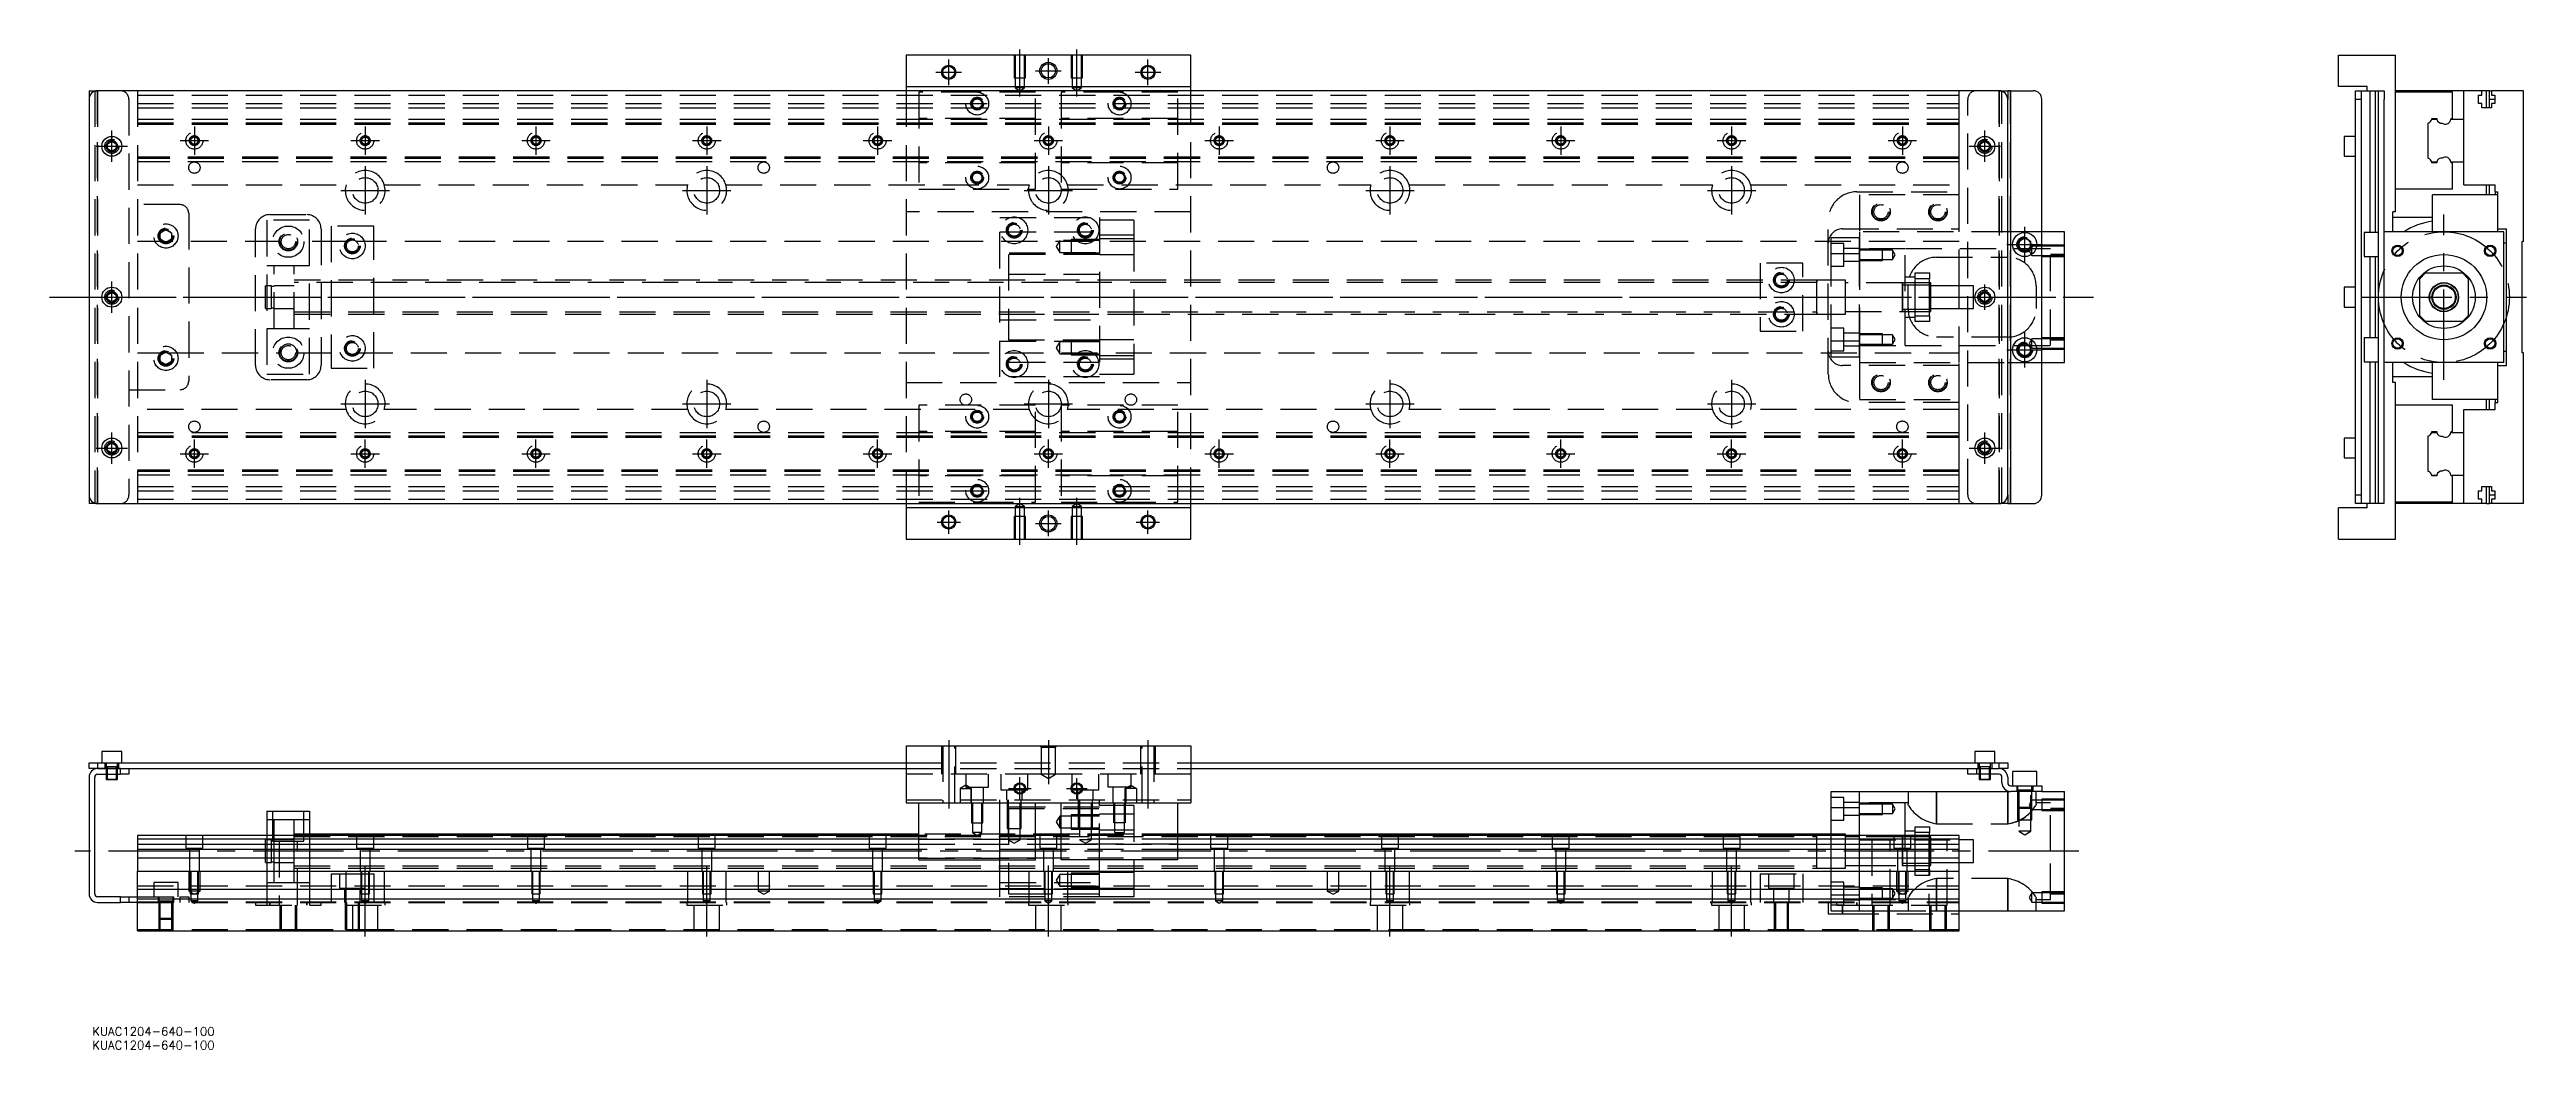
# Model space of a CAD drawing. Extents: x -14 to 856, y -264 to 87.
import ezdxf

# ---------------------------------------------------------------- set-up
doc = ezdxf.new("R2010")
doc.units = 0
doc.linetypes.add('CENTER', pattern=[50.8, 31.75, -6.35, 6.35, -6.35])
doc.linetypes.add('DASHED', pattern=[19.05, 12.7, -6.35])
doc.layers.get('0').update_dxf_attribs({"linetype": 'CONTINUOUS'})
doc.layers.add('CENTER', color=1, linetype='CENTER')
doc.styles.get("Standard").update_dxf_attribs({"font": 'txt.shx', "height": 3, "bigfont": 'bigfont.shx'})

# ---------------------------------------------------------------- blocks, each defined once
blk = doc.blocks.new('*U2')
at = {"color": 7, "linetype": 'CONTINUOUS'}
blk.add_text('KUAC1204-640-100', height=3, dxfattribs=at).set_placement((1.14, -259.45))
blk = doc.blocks.new('*U3')
at = {"color": 7, "linetype": 'CONTINUOUS'}
blk.add_text('KUAC1204-640-100', height=3, dxfattribs=at).set_placement((1.14, -264.3))

msp = doc.modelspace()

# ---------------------------------------------------------------- linework, layer by layer
at = {"color": 7, "linetype": 'CONTINUOUS'}
for p, q in [((387, 85), (287, 85)), ((287, 85), (287, 74)), ((387, 74), (387, 85)), ((790.25, 74), (790.25, 85)), ((790.25, 85), (810.25, 85)), ((810.25, 30), (810.25, 85)), ((0, 72.5), (0, -72.5)), ((0, 72.5), (3, 72.5)), ((671, 72.5), (3, 72.5)), ((287, 74), (387, 74)), ((287, 74), (287, 72.5)), ((387, 72.5), (387, 74)), ((671, 72.5), (674, 72.5)), ((674, 72.5), (674, 69.5)), ((675, 72.5), (674, 72.5)), ((675, 72.5), (675, -72.5)), ((675, 72.5), (683, 72.5)), ((800.25, 74), (790.25, 74)), ((796.25, 69.5), (796.25, 72.5)), ((796.25, 72.5), (806.25, 72.5)), ((798.25, -72.5), (798.25, 72.5)), ((800.25, 72.5), (800.25, 74)), ((801.25, 72.5), (801.25, 22.75)), ((803.25, 22.75), (803.25, 72.5)), ((804.25, 69.5), (804.25, 72.5)), ((806.25, 72.5), (806.25, 69.5)), ((834.25, 72.5), (810.25, 72.5)), ((830.25, 72), (810.25, 72)), ((830.25, 62.8), (830.25, 72)), ((834.25, 62.5), (834.25, 72.5)), ((840.55, 72.5), (834.25, 72.5)), ((839.4, 71), (840.55, 71)), ((839.4, 68), (839.4, 71)), ((842.25, 72.5), (840.55, 72.5)), ((840.55, 71), (840.55, 72.5)), ((842.25, 66.5), (842.25, 72.5)), ((843.25, 72.5), (842.25, 72.5)), ((843.25, 72.5), (843.95, 72.5)), ((843.25, 69.5), (843.25, 72.5)), ((843.95, 72.5), (843.95, 71)), ((855.25, 72.5), (843.95, 72.5)), ((843.95, 71), (845.1, 71)), ((845.1, 71), (845.1, 68)), ((855.25, 19.5), (855.25, 72.5)), ((674, -69.5), (674, 69.5)), ((686, -69.5), (686, 69.5)), ((798.25, 69.5), (796.25, 69.5)), ((796.25, -69.5), (796.25, 69.5)), ((804.25, -69.5), (804.25, 69.5)), ((806.25, 23), (806.25, 69.5)), ((821.75, 48.752272), (821.75, 61.247728)), ((823.002272, 62.5), (824.77668, 62.5)), ((823.047056, 62.8), (824.75, 62.8)), ((829.727372, 62.5), (834.25, 62.5)), ((829.75, 62.8), (830.25, 62.8)), ((834.25, 47.5), (834.25, 62.5)), ((834.25, 47.5), (834.25, 62.5)), ((840.55, 68), (839.4, 68)), ((840.55, 66.5), (840.55, 68)), ((843.95, 66.5), (840.55, 66.5)), ((845.1, 69.5), (843.25, 69.5)), ((843.25, 66.5), (843.25, 69.5)), ((843.95, 68), (843.95, 66.5)), ((845.1, 68), (843.95, 68)), ((6.5, 53.866026), (8, 54.73205)), ((6.5, 52.133974), (6.5, 53.866026)), ((8, 54.73205), (9.5, 53.866026)), ((9.5, 53.866026), (9.5, 52.133974)), ((664.5, 53.866026), (666, 54.73205)), ((664.5, 52.133974), (664.5, 53.866026)), ((666, 54.73205), (667.5, 53.866026)), ((667.5, 53.866026), (667.5, 52.133974)), ((792.25, 56.5), (792.25, 53)), ((796.25, 56.5), (792.25, 56.5)), ((792.25, 53), (792.25, 49.5)), ((8, 51.26795), (6.5, 52.133974)), ((9.5, 52.133974), (8, 51.26795)), ((666, 51.26795), (664.5, 52.133974)), ((667.5, 52.133974), (666, 51.26795)), ((792.25, 49.5), (796.25, 49.5)), ((823.002272, 47.5), (824.77668, 47.5)), ((824.75, 47.2), (823.047056, 47.2)), ((829.727372, 47.5), (834.25, 47.5)), ((830.25, 47.2), (829.75, 47.2)), ((830.25, 38), (830.25, 47.2)), ((834.25, 39.5), (834.25, 47.5)), ((830.25, 38), (810.25, 38)), ((846.25, 36), (823.25, 36)), ((823.25, 23), (823.25, 36)), ((834.25, 39.5), (845.25, 39.5)), ((842.25, 36), (842.25, 39.5)), ((843.25, 36), (843.25, 39.5)), ((845.25, 37), (845.25, 39.5)), ((845.25, 37), (846.25, 37)), ((845.25, 37), (845.25, 36)), ((846.25, 36), (846.25, 37)), ((846.25, 24), (846.25, 36)), ((846.25, 24), (846.25, 36)), ((810.25, 30), (809.25, 30)), ((809.25, 23), (809.25, 30)), ((823.25, 28), (809.25, 28)), ((678, 19.6547), (680, 20.809402)), ((678, 17.3453), (678, 19.6547)), ((680, 20.809402), (682, 19.6547)), ((682, 19.6547), (682, 17.3453)), ((694, 23), (686, 23)), ((694, -23), (694, 23)), ((799.25, 22.75), (799.25, 18.5)), ((804.25, 22.75), (799.25, 22.75)), ((799.25, 18.5), (799.25, 14.25)), ((806.25, -23), (806.25, 23)), ((848.25, 23), (806.25, 23)), ((846.25, 23), (846.25, 24)), ((846.25, 24), (849.25, 24)), ((848.25, -23), (848.25, 23)), ((849.25, 19), (848.25, 19)), ((849.25, -24), (849.25, 24)), ((855.25, 19.5), (854.75, 19.5)), ((854.75, -19.5), (854.75, 19.5)), ((680, 16.190598), (678, 17.3453)), ((682, 17.3453), (680, 16.190598)), ((799.25, 14.25), (804.25, 14.25)), ((801.25, 14.25), (801.25, -14.25)), ((803.25, -14.25), (803.25, 14.25)), ((6.5, 0.866026), (8, 1.73205)), ((6.5, -0.866026), (6.5, 0.866026)), ((8, 1.73205), (9.5, 0.866026)), ((9.5, 0.866026), (9.5, -0.866026)), ((607, -6.000006), (607, 6.000006)), ((637, -5.000006), (637, 5.000006)), ((637, 4.25), (637, 5.000006)), ((637, 4.25), (637, -4.25)), ((664.5, 0.866026), (666, 1.73205)), ((664.5, -0.866026), (664.5, 0.866026)), ((666, 1.73205), (667.5, 0.866026)), ((667.5, 0.866026), (667.5, -0.866026)), ((792.25, 3.5), (792.25, 0)), ((796.25, 3.5), (792.25, 3.5)), ((792.25, 0), (792.25, -3.5)), ((820.75, 8.5), (818.75, 6.5)), ((818.75, -6.5), (818.75, 6.5)), ((820.75, 8.5), (833.75, 8.5)), ((835.75, 6.5), (833.75, 8.5)), ((835.75, 6.5), (835.75, -6.5)), ((8, -1.73205), (6.5, -0.866026)), ((9.5, -0.866026), (8, -1.73205)), ((637, -5.000006), (637, -4.25)), ((666, -1.73205), (664.5, -0.866026)), ((667.5, -0.866026), (666, -1.73205)), ((792.25, -3.5), (796.25, -3.5)), ((818.75, -6.5), (820.75, -8.5)), ((833.75, -8.5), (820.75, -8.5)), ((833.75, -8.5), (835.75, -6.5)), ((678, -17.3453), (680, -16.190598)), ((678, -19.6547), (678, -17.3453)), ((680, -16.190598), (682, -17.3453)), ((682, -17.3453), (682, -19.6547)), ((799.25, -14.25), (799.25, -18.5)), ((804.25, -14.25), (799.25, -14.25)), ((680, -20.809402), (678, -19.6547)), ((682, -19.6547), (680, -20.809402)), ((686, -23), (694, -23)), ((799.25, -18.5), (799.25, -22.75)), ((799.25, -22.75), (804.25, -22.75)), ((801.25, -22.75), (801.25, -72.5)), ((803.25, -72.5), (803.25, -22.75)), ((848.25, -23), (806.25, -23)), ((806.25, -72.5), (806.25, -23)), ((809.25, -30), (809.25, -23)), ((823.25, -36), (823.25, -23)), ((846.25, -24), (846.25, -23)), ((846.25, -36), (846.25, -24)), ((846.25, -36), (846.25, -24)), ((846.25, -24), (849.25, -24)), ((848.25, -19), (849.25, -19)), ((855.25, -19.5), (854.75, -19.5)), ((855.25, -72.5), (855.25, -19.5)), ((823.25, -28), (809.25, -28)), ((810.25, -30), (809.25, -30)), ((810.25, -85), (810.25, -30)), ((830.25, -38), (810.25, -38)), ((846.25, -36), (823.25, -36)), ((830.25, -47.2), (830.25, -38)), ((834.25, -39.5), (845.25, -39.5)), ((834.25, -47.5), (834.25, -39.5)), ((842.25, -39.5), (842.25, -36)), ((843.25, -39.5), (843.25, -36)), ((845.25, -36), (845.25, -37)), ((845.25, -39.5), (845.25, -37)), ((845.25, -37), (846.25, -37)), ((846.25, -37), (846.25, -36)), ((6.5, -52.133974), (8, -51.26795)), ((6.5, -53.866026), (6.5, -52.133974)), ((8, -51.26795), (9.5, -52.133974)), ((9.5, -52.133974), (9.5, -53.866026)), ((664.5, -52.133974), (666, -51.26795)), ((664.5, -53.866026), (664.5, -52.133974)), ((666, -51.26795), (667.5, -52.133974)), ((667.5, -52.133974), (667.5, -53.866026)), ((792.25, -49.5), (792.25, -53)), ((796.25, -49.5), (792.25, -49.5)), ((821.75, -61.247728), (821.75, -48.752272)), ((823.002272, -47.5), (824.77668, -47.5)), ((823.047056, -47.2), (824.75, -47.2)), ((829.727372, -47.5), (834.25, -47.5)), ((829.75, -47.2), (830.25, -47.2)), ((834.25, -62.5), (834.25, -47.5)), ((834.25, -62.5), (834.25, -47.5)), ((8, -54.73205), (6.5, -53.866026)), ((9.5, -53.866026), (8, -54.73205)), ((666, -54.73205), (664.5, -53.866026)), ((667.5, -53.866026), (666, -54.73205)), ((792.25, -53), (792.25, -56.5)), ((792.25, -56.5), (796.25, -56.5)), ((674, -69.5), (674, -72.5)), ((796.25, -69.5), (798.25, -69.5)), ((796.25, -72.5), (796.25, -69.5)), ((804.25, -72.5), (804.25, -69.5)), ((823.002272, -62.5), (824.77668, -62.5)), ((824.75, -62.8), (823.047056, -62.8)), ((829.727372, -62.5), (834.25, -62.5)), ((830.25, -62.8), (829.75, -62.8)), ((830.25, -72), (830.25, -62.8)), ((834.25, -72.5), (834.25, -62.5)), ((839.4, -68), (840.55, -68)), ((839.4, -71), (839.4, -68)), ((840.55, -66.5), (843.95, -66.5)), ((840.55, -68), (840.55, -66.5)), ((842.25, -72.5), (842.25, -66.5)), ((843.25, -69.5), (843.25, -66.5)), ((843.25, -69.5), (845.1, -69.5)), ((843.25, -72.5), (843.25, -69.5)), ((843.95, -66.5), (843.95, -68)), ((843.95, -68), (845.1, -68)), ((845.1, -68), (845.1, -71)), ((3, -72.5), (0, -72.5)), ((3, -72.5), (671, -72.5)), ((287, -72.5), (287, -85)), ((387, -74), (287, -74)), ((387, -85), (387, -72.5)), ((674, -72.5), (671, -72.5)), ((674, -72.5), (675, -72.5)), ((675, -72.5), (683, -72.5)), ((790.25, -85), (790.25, -74)), ((800.25, -74), (790.25, -74)), ((806.25, -72.5), (796.25, -72.5)), ((800.25, -74), (800.25, -72.5)), ((830.25, -72), (810.25, -72)), ((834.25, -72.5), (810.25, -72.5)), ((840.55, -72.5), (834.25, -72.5)), ((840.55, -71), (839.4, -71)), ((840.55, -72.5), (840.55, -71)), ((842.25, -72.5), (840.55, -72.5)), ((842.25, -72.5), (843.25, -72.5)), ((843.95, -72.5), (843.25, -72.5)), ((843.95, -71), (843.95, -72.5)), ((845.1, -71), (843.95, -71)), ((855.25, -72.5), (843.95, -72.5)), ((287, -85), (387, -85)), ((790.25, -85), (810.25, -85)), ((0, -165.63), (0, -163.63)), ((0, -163.63), (3, -163.63)), ((3, -163.63), (3, -165.63)), ((3, -163.63), (287, -163.63)), ((11.5, -159.63), (4.5, -159.63)), ((4.5, -159.63), (4.5, -163.63)), ((11.5, -163.63), (11.5, -159.63)), ((287, -157.63), (387, -157.63)), ((287, -157.63), (287, -177.63)), ((387, -157.63), (387, -177.63)), ((387, -163.63), (671, -163.63)), ((669.5, -159.63), (662.5, -159.63)), ((662.5, -159.63), (662.5, -163.63)), ((669.5, -163.63), (669.5, -159.63)), ((671, -165.63), (671, -163.63)), ((671, -163.63), (674, -163.63)), ((674, -163.63), (674, -165.63)), ((3, -165.63), (0, -165.63)), ((0, -168.63), (0, -209.63)), ((2, -209.63), (2, -168.63)), ((3, -165.63), (11, -165.63)), ((11, -165.63), (3, -165.63)), ((3, -167.63), (11, -167.63)), ((6, -167.63), (6, -169.28)), ((6, -169.28), (10, -169.28)), ((6, -169.28), (6.35, -169.63)), ((6.35, -167.63), (6.35, -169.63)), ((9.65, -169.63), (6.35, -169.63)), ((9.65, -169.63), (9.65, -167.63)), ((9.65, -169.63), (10, -169.28)), ((10, -169.28), (10, -167.63)), ((11, -165.63), (287, -165.63)), ((11, -167.63), (11, -165.63)), ((14, -167.63), (11, -167.63)), ((14, -165.63), (14, -167.63)), ((387, -165.63), (663, -165.63)), ((612, -179.30029), (612, -173.63)), ((612, -173.63), (622, -173.63)), ((622, -173.63), (675, -173.63)), ((622, -189.13), (622, -173.63)), ((660, -167.63), (660, -165.63)), ((663, -167.63), (660, -167.63)), ((663, -165.63), (671, -165.63)), ((663, -165.63), (663, -167.63)), ((663, -165.63), (671, -165.63)), ((671, -167.63), (663, -167.63)), ((664, -167.63), (664, -169.28)), ((664, -169.28), (668, -169.28)), ((664, -169.28), (664.35, -169.63)), ((664.35, -167.63), (664.35, -169.63)), ((667.65, -169.63), (664.35, -169.63)), ((667.65, -169.63), (667.65, -167.63)), ((667.65, -169.63), (668, -169.28)), ((668, -169.28), (668, -167.63)), ((674, -165.63), (671, -165.63)), ((672, -170.63), (672, -168.63)), ((674, -168.63), (674, -170.63)), ((675, -171.63), (683, -171.63)), ((683, -173.63), (675, -173.63)), ((684.25, -166.63), (675.75, -166.63)), ((675.75, -166.63), (675.75, -171.63)), ((683, -173.63), (683, -171.63)), ((683, -171.63), (686, -171.63)), ((686, -173.63), (683, -173.63)), ((684.25, -171.63), (684.25, -166.63)), ((686, -171.63), (686, -173.63)), ((686, -173.63), (694, -173.63)), ((694, -215.63), (694, -173.63)), ((62.5, -180.63), (62.5, -189.13)), ((62.5, -180.63), (77.5, -180.63)), ((77.5, -180.63), (77.5, -189.13)), ((287, -177.63), (387, -177.63)), ((291.5, -197.63), (291.5, -177.63)), ((332.5, -197.63), (332.5, -177.63)), ((341.5, -197.63), (341.5, -177.63)), ((382.5, -197.63), (382.5, -177.63)), ((612, -179.30029), (622, -179.30029)), ((612, -189.13), (612, -179.30029)), ((291.5, -189.13), (17, -189.13)), ((17, -189.13), (17, -190.382272)), ((17, -190.382272), (17, -192.15668)), ((291.5, -190.382272), (17, -190.382272)), ((291.5, -188.63), (77.5, -188.63)), ((341.5, -189.13), (332.5, -189.13)), ((341.5, -190.382272), (332.5, -190.382272)), ((607, -188.63), (382.5, -188.63)), ((657, -189.13), (382.5, -189.13)), ((657, -190.382272), (382.5, -190.382272)), ((607, -188.63), (606.995, -188.63)), ((607, -189.13), (607, -188.629994)), ((607.005, -188.63), (607, -188.63)), ((612, -188.63), (607, -188.63)), ((637, -190.63), (637, -189.629994)), ((638, -190.38), (637, -190.38)), ((637, -194.429962), (637, -190.63)), ((641.5, -190.38), (638, -190.38)), ((646.5, -190.38), (641.5, -190.38)), ((647, -190.38), (646.5, -190.38)), ((657, -222.63), (657, -189.13)), ((17, -192.15668), (291.5, -192.15668)), ((17, -192.15668), (17, -194.053076)), ((17, -194.053076), (17, -197.107372)), ((291.5, -194.053076), (17, -194.053076)), ((291.5, -197.107372), (17, -197.107372)), ((17, -197.107372), (17, -201.63)), ((291.5, -197.63), (332.5, -197.63)), ((332.5, -192.15668), (341.5, -192.15668)), ((341.5, -194.053076), (332.5, -194.053076)), ((341.5, -197.107372), (332.5, -197.107372)), ((382.5, -197.63), (341.5, -197.63)), ((382.5, -192.15668), (657, -192.15668)), ((657, -194.053076), (382.5, -194.053076)), ((657, -197.107372), (382.5, -197.107372)), ((637, -194.830038), (637, -194.429962)), ((637, -199.630006), (637, -194.830038)), ((637, -198.88), (647, -198.88)), ((17, -201.63), (657, -201.63)), ((17, -207.93), (17, -201.63)), ((17, -207.93), (657, -207.93)), ((17, -211.33), (17, -207.93)), ((11, -210.63), (3, -210.63)), ((3, -212.63), (11, -212.63)), ((11, -212.63), (11, -210.63)), ((11, -210.63), (14, -210.63)), ((14, -212.63), (11, -212.63)), ((14, -210.63), (14, -212.63)), ((14, -210.63), (17, -210.63)), ((17, -212.63), (14, -212.63)), ((17, -211.33), (657, -211.33)), ((17, -222.63), (17, -211.33)), ((657, -215.63), (694, -215.63)), ((17, -222.63), (657, -222.63))]:
    msp.add_line(p, q, dxfattribs=at)
at = {"color": 3, "linetype": 'DASHED'}
for p, q in [((325.000006, 85), (325.000006, 77)), ((325.35, 85), (325.35, 77)), ((328.65, 77), (328.65, 85)), ((328.999994, 77), (328.999994, 85)), ((345.000006, 85), (345.000006, 77)), ((345.35, 85), (345.35, 77)), ((348.65, 77), (348.65, 85)), ((348.999994, 77), (348.999994, 85)), ((2, 72.5), (2, -72.5)), ((3, 72.5), (3, -72.5)), ((3, -72.5), (3, 72.5)), ((3, 72.5), (3, -72.5)), ((3, -72.5), (3, 72.5)), ((17, 72.5), (17, -72.5)), ((17, 71), (657, 71)), ((287, 72.5), (287, -72.5)), ((291.5, 72), (291.5, 38)), ((312, 72), (291.5, 72)), ((332.5, 72), (312, 72)), ((325.000006, 77), (328.999994, 77)), ((325.35, 77), (325.35, 73.5)), ((328.65, 73.5), (325.35, 73.5)), ((325.35, 73.5), (327, 72.547372)), ((327, 72.547372), (328.65, 73.5)), ((328.65, 73.5), (328.65, 77)), ((332.5, 38), (332.5, 72)), ((362, 72), (341.5, 72)), ((341.5, 72), (341.5, 38)), ((345.000006, 77), (348.999994, 77)), ((345.35, 77), (345.35, 73.5)), ((348.65, 73.5), (345.35, 73.5)), ((345.35, 73.5), (347, 72.547372)), ((347, 72.547372), (348.65, 73.5)), ((348.65, 73.5), (348.65, 77)), ((382.5, 72), (362, 72)), ((382.5, 38), (382.5, 72)), ((387, -72.5), (387, 72.5)), ((657, 62.5), (657, 72.5)), ((671, -72.5), (671, 72.5)), ((671, 72.5), (671, -72.5)), ((672, -72.5), (672, 72.5)), ((675, -72.5), (675, 72.5)), ((14, 69.5), (14, -69.5)), ((17, 68), (657, 68)), ((17, 66.5), (657, 66.5)), ((17, 62.5), (657, 62.5)), ((17, 61.247728), (657, 61.247728)), ((17, 61.1147), (657, 61.1147)), ((17, 61.1), (657, 61.1)), ((332.5, 62.8), (291.5, 62.8)), ((382.5, 62.8), (341.5, 62.8)), ((657, 61.247728), (657, 62.5)), ((657, 48.752272), (657, 61.247728)), ((660, -69.5), (660, 69.5)), ((6, 53), (6.030168, 53.346066)), ((17, 60.8), (657, 60.8)), ((664, 53), (664.030168, 53.346066)), ((657, 49.2), (17, 49.2)), ((657, 48.9), (17, 48.9)), ((657, 48.8853), (17, 48.8853)), ((657, 48.752272), (17, 48.752272)), ((657, 47.5), (17, 47.5)), ((332.5, 47.2), (291.5, 47.2)), ((382.5, 47.2), (341.5, 47.2)), ((657, 47.5), (657, 48.752272)), ((657, 39.5), (657, 47.5)), ((17, 39.5), (90.291796, 39.5)), ((103.708204, 39.5), (210.291796, 39.5)), ((223.708204, 39.5), (330.291796, 39.5)), ((291.5, 38), (332.5, 38)), ((341.5, 38), (382.5, 38)), ((343.708204, 39.5), (450.291796, 39.5)), ((463.708204, 39.5), (570.291796, 39.5)), ((583.708204, 39.5), (657, 39.5)), ((621, 37), (657, 37)), ((657, 36), (622, 36)), ((622, 36), (622, 23)), ((657, 37), (657, 39.5)), ((657, 36), (657, 37)), ((657, 23), (657, 36)), ((32, 32.5), (14, 32.5)), ((35, 29.5), (35, -29.5)), ((77.5, 27), (62.5, 27)), ((62.5, 27), (62.5, -27)), ((63.5, 29), (76.5, 29)), ((77.5, -27), (77.5, 27)), ((387, 30), (287, 30)), ((320, 28), (355, 28)), ((320, -28), (320, 28)), ((355, 28), (355, -28)), ((367, 27), (355, 27)), ((367, 27), (367, 21.748564)), ((611, -27), (611, 27)), ((26.359688, 19.5), (17, 19.5)), ((25, 22.6547), (27, 23.809402)), ((25, 20.3453), (25, 22.6547)), ((27, 19.190598), (25, 20.3453)), ((27, 23.809402), (29, 22.6547)), ((29, 20.3453), (27, 19.190598)), ((67.5, 19.5), (27.640312, 19.5)), ((29, 22.6547), (29, 20.3453)), ((29.483582, 21.786038), (29.5, 21.5)), ((58.5, -24), (58.5, 24)), ((91.030306, 19.5), (72.5, 19.5)), ((81.5, 24), (81.5, -24)), ((100, 25), (85, 25)), ((85, 25), (85, -25)), ((657, 19.5), (93.969694, 19.5)), ((100, -25), (100, 25)), ((320, 23), (355, 23)), ((341, 19.85352), (339.787564, 17.75352)), ((339.787564, 17.75352), (341, 15.65352)), ((341, 15.65352), (341, 19.85352)), ((355, 19.85352), (341, 19.85352)), ((345, 20.253516), (345, 15.253526)), ((355, 20.253516), (345, 20.253516)), ((367, 21.748564), (355, 21.748564)), ((367, 20.50352), (355, 20.50352)), ((367, 21.748564), (367, -21.748564)), ((612, 15.32971), (612, 21)), ((612, 21), (622, 21)), ((616.5, 18.849242), (612, 18.849242)), ((616, 24), (657, 24)), ((616.5, 10.849242), (616.5, 18.849242)), ((622, 23), (622, 15.32971)), ((674, 23), (622, 23)), ((622, 15.32971), (622, 21)), ((657, 4), (657, 23)), ((686, 23), (674, 23)), ((682.5, 17.913456), (682.355836, 17.663756)), ((682.483582, 18.786038), (682.5, 18.5)), ((682.5, 14.613456), (682.5, 17.913456)), ((686, 17.913456), (682.5, 17.913456)), ((694, 18.26345), (686, 18.26345)), ((694, 17.913456), (686, 17.913456)), ((65, 11), (62.5, 11)), ((65, -11), (65, 11)), ((72, 11), (65, 11)), ((72, 11), (65, 11)), ((72, -11), (72, 11)), ((77.5, 11), (72, 11)), ((355, 15.5), (320, 15.5)), ((323, 15), (323, -15)), ((355, 15), (323, 15)), ((341, 15.65352), (355, 15.65352)), ((345, 15.253526), (355, 15.253526)), ((355, 15.00352), (367, 15.00352)), ((602, 12), (587, 12)), ((587, 12), (587, -12)), ((602, -12), (602, 12)), ((612, 15.32971), (622, 15.32971)), ((612, -15.32971), (612, 15.32971)), ((612, 10.849242), (616.5, 10.849242)), ((622, 17.099242), (616.5, 17.099242)), ((616.5, 12.599242), (622, 12.599242)), ((638, 17), (622, 17)), ((638, 17), (622, 17)), ((630, 16.849238), (622, 16.849238)), ((630, 16.499242), (622, 16.499242)), ((622, 15.32971), (622, -15.32971)), ((622, -15.32971), (622, 15.32971)), ((622, 13.199242), (630, 13.199242)), ((622, 12.849248), (630, 12.849248)), ((630, 12.849248), (630, 16.849238)), ((633.5, 16.499242), (630, 16.499242)), ((630, 13.199242), (633.5, 13.199242)), ((633.5, 16.499242), (633.5, 13.199242)), ((634.452628, 14.849242), (633.5, 16.499242)), ((633.5, 13.199242), (634.452628, 14.849242)), ((638, -17), (638, 17)), ((689, 17), (638, 17)), ((649, 14), (674, 14)), ((681.90257, 16.878676), (681.547372, 16.263456)), ((681.547372, 16.263456), (682.5, 14.613456)), ((682.5, 14.613456), (686, 14.613456)), ((686, 14.613456), (694, 14.613456)), ((686, 14.26346), (694, 14.26346)), ((689, -17), (689, 17)), ((694, 15), (689, 15)), ((6, 0), (6.023172, 0.30356)), ((62, 0), (62, 4)), ((64.1, 4), (62, 4)), ((62, -4), (62, 0)), ((64.1, 0), (64.1, 4)), ((65, 3.8), (64.1, 3.8)), ((64.1, -4), (64.1, 0)), ((72, 4), (65, 4)), ((72, 4), (65, 4)), ((367, 6), (72, 6)), ((607, 5.125), (72, 5.125)), ((355, 8), (320, 8)), ((367, 5.999994), (323, 5.999994)), ((607.005, 6), (367, 6)), ((612, 6), (606.995, 6)), ((607, -5.999164), (607, 6)), ((607, 6), (607, 5.325218)), ((617, 6), (612, 6)), ((617, 6), (612, 6)), ((617, 0), (617, 6)), ((617, 0), (617, 6)), ((636.995, 5), (617, 5)), ((637.005, 5), (617, 5)), ((617, -6), (617, 0)), ((617, -6), (617, 0)), ((637.005, 5), (636.995, 5)), ((646.5, 5), (636.995, 5)), ((637, 4.43509), (637, 5)), ((637, 5), (637, 4.435078)), ((637, 4.435078), (637, -4.435962)), ((647, 4.25), (637, 4.25)), ((646.5, 5), (637.005, 5)), ((641.5, 7), (638, 7)), ((639, -4), (639, 4)), ((641.5, 8.5), (646.5, 8.5)), ((641.5, 6.5), (641.5, 8.5)), ((641.5, -6.5), (641.5, 6.5)), ((646.5, 6.5), (641.5, 6.5)), ((646.5, 8.5), (646.5, 6.5)), ((646.5, -6.5), (646.5, 6.5)), ((647, 5), (646.5, 5)), ((647, 0), (647, 5)), ((660, 4), (647, 4)), ((647, -5), (647, 0)), ((657, -4), (657, 4)), ((662, 4), (660, 4)), ((662, 0), (662, 4)), ((662, -4), (662, 0)), ((667.973226, 0.326156), (668, 0)), ((684, 4), (684, -4)), ((822.25, 0), (822.275768, -0.506976)), ((62, -4), (64.1, -4)), ((64.1, -3.8), (65, -3.8)), ((65, -4), (72, -4)), ((65, -4), (72, -4)), ((72, -5.125), (607, -5.125)), ((72, -6), (367, -6)), ((320, -8), (355, -8)), ((323, -5.999994), (367, -5.999994)), ((367, -6), (607.005, -6)), ((606.995, -6), (612, -6)), ((607, -5.326228), (607, -6)), ((607, -6), (607, -5.999164)), ((612, -6), (617, -6)), ((612, -6), (617, -6)), ((617, -5), (636.995, -5)), ((617, -5), (637.005, -5)), ((636.995, -5), (637.005, -5)), ((636.995, -5), (646.5, -5)), ((637, -4.25), (647, -4.25)), ((637, -5), (637, -4.435962)), ((637, -4.435962), (637, -5)), ((637.005, -5), (646.5, -5)), ((638, -7), (641.5, -7)), ((641.5, -6.5), (646.5, -6.5)), ((641.5, -8.5), (641.5, -6.5)), ((646.5, -8.5), (641.5, -8.5)), ((646.5, -5), (647, -5)), ((646.5, -6.5), (646.5, -8.5)), ((647, -4), (660, -4)), ((657, -23), (657, -4)), ((660, -4), (662, -4)), ((62.5, -11), (65, -11)), ((65, -11), (72, -11)), ((65, -11), (72, -11)), ((72, -11), (77.5, -11)), ((320, -15.5), (355, -15.5)), ((323, -15), (355, -15)), ((341, -15.65352), (339.787564, -17.75352)), ((341, -19.85352), (341, -15.65352)), ((345, -15.65352), (341, -15.65352)), ((345, -15.253526), (345, -20.253516)), ((355, -15.253526), (345, -15.253526)), ((355, -15.65352), (345, -15.65352)), ((367, -15.00352), (355, -15.00352)), ((587, -12), (602, -12)), ((616.5, -10.849242), (612, -10.849242)), ((612, -15.32971), (622, -15.32971)), ((612, -21), (612, -15.32971)), ((616.5, -18.849242), (616.5, -10.849242)), ((622, -12.599242), (616.5, -12.599242)), ((616.5, -17.099242), (622, -17.099242)), ((630, -12.849248), (622, -12.849248)), ((630, -13.199242), (622, -13.199242)), ((622, -15.32971), (622, -23)), ((622, -21), (622, -15.32971)), ((622, -16.499242), (630, -16.499242)), ((622, -16.849238), (630, -16.849238)), ((622, -17), (638, -17)), ((622, -17), (638, -17)), ((630, -16.849238), (630, -12.849248)), ((633.5, -13.199242), (630, -13.199242)), ((630, -16.499242), (633.5, -16.499242)), ((633.5, -13.199242), (633.5, -16.499242)), ((634.452628, -14.849242), (633.5, -13.199242)), ((633.5, -16.499242), (634.452628, -14.849242)), ((638, -17), (689, -17)), ((674, -14), (649, -14)), ((682.5, -14.613456), (681.547372, -16.263456)), ((681.547372, -16.263456), (681.90364, -16.880528)), ((682.5, -17.913456), (682.5, -14.613456)), ((686, -14.613456), (682.5, -14.613456)), ((694, -14.26346), (686, -14.26346)), ((694, -14.613456), (686, -14.613456)), ((689, -15), (694, -15)), ((17, -19.5), (26.359688, -19.5)), ((24.5, -21.5), (24.534018, -21.088984)), ((25, -20.3453), (27, -19.190598)), ((25, -22.6547), (25, -20.3453)), ((27, -23.809402), (25, -22.6547)), ((27, -19.190598), (29, -20.3453)), ((29, -22.6547), (27, -23.809402)), ((27.640312, -19.5), (67.5, -19.5)), ((29, -20.3453), (29, -22.6547)), ((72.5, -19.5), (91.030306, -19.5)), ((85, -25), (100, -25)), ((93.969694, -19.5), (657, -19.5)), ((355, -23), (320, -23)), ((339.787564, -17.75352), (341, -19.85352)), ((341, -19.85352), (345, -19.85352)), ((345, -19.85352), (355, -19.85352)), ((345, -20.253516), (355, -20.253516)), ((355, -20.50352), (367, -20.50352)), ((367, -21.748564), (355, -21.748564)), ((367, -21.748564), (367, -27)), ((612, -18.849242), (616.5, -18.849242)), ((612, -21), (622, -21)), ((657, -24), (616, -24)), ((622, -23), (674, -23)), ((622, -23), (622, -36)), ((657, -36), (657, -23)), ((674, -23), (686, -23)), ((677.5, -18.5), (677.52689, -18.134318)), ((682.355326, -17.662872), (682.5, -17.913456)), ((682.5, -17.913456), (686, -17.913456)), ((686, -17.913456), (694, -17.913456)), ((686, -18.26345), (694, -18.26345)), ((14, -32.5), (32, -32.5)), ((62.5, -27), (77.5, -27)), ((76.5, -29), (63.5, -29)), ((287, -30), (387, -30)), ((355, -28), (320, -28)), ((355, -27), (367, -27)), ((90.291796, -39.5), (17, -39.5)), ((210.291796, -39.5), (103.708204, -39.5)), ((330.291796, -39.5), (223.708204, -39.5)), ((291.5, -38), (291.5, -72)), ((332.5, -38), (291.5, -38)), ((332.5, -72), (332.5, -38)), ((341.5, -38), (341.5, -72)), ((382.5, -38), (341.5, -38)), ((450.291796, -39.5), (343.708204, -39.5)), ((382.5, -72), (382.5, -38)), ((570.291796, -39.5), (463.708204, -39.5)), ((657, -39.5), (583.708204, -39.5)), ((657, -37), (621, -37)), ((622, -36), (657, -36)), ((657, -37), (657, -36)), ((657, -39.5), (657, -37)), ((657, -47.5), (657, -39.5)), ((17, -47.5), (657, -47.5)), ((17, -48.752272), (657, -48.752272)), ((17, -48.8853), (657, -48.8853)), ((17, -48.9), (657, -48.9)), ((17, -49.2), (657, -49.2)), ((332.5, -47.2), (291.5, -47.2)), ((382.5, -47.2), (341.5, -47.2)), ((657, -48.752272), (657, -47.5)), ((657, -61.247728), (657, -48.752272)), ((6, -53), (6.030168, -52.653934)), ((657, -60.8), (17, -60.8)), ((667.973226, -52.673844), (668, -53)), ((657, -61.1), (17, -61.1)), ((657, -61.1147), (17, -61.1147)), ((657, -61.247728), (17, -61.247728)), ((657, -62.5), (17, -62.5)), ((17, -66.5), (657, -66.5)), ((17, -68), (657, -68)), ((332.5, -62.8), (291.5, -62.8)), ((382.5, -62.8), (341.5, -62.8)), ((657, -62.5), (657, -61.247728)), ((657, -72.5), (657, -62.5)), ((17, -71), (657, -71)), ((291.5, -72), (312, -72)), ((312, -72), (332.5, -72)), ((328.999994, -77), (325.000006, -77)), ((325.000006, -77), (325.000006, -85)), ((327, -72.547372), (325.35, -73.5)), ((325.35, -73.5), (327, -73.5)), ((325.35, -73.5), (325.35, -77)), ((325.35, -77), (325.35, -85)), ((328.65, -73.5), (327, -72.547372)), ((327, -73.5), (328.65, -73.5)), ((328.65, -77), (328.65, -73.5)), ((328.65, -85), (328.65, -77)), ((328.999994, -85), (328.999994, -77)), ((341.5, -72), (362, -72)), ((348.999994, -77), (345.000006, -77)), ((345.000006, -77), (345.000006, -85)), ((347, -72.547372), (345.35, -73.5)), ((345.35, -73.5), (347, -73.5)), ((345.35, -73.5), (345.35, -77)), ((345.35, -77), (345.35, -85)), ((348.65, -73.5), (347, -72.547372)), ((347, -73.5), (348.65, -73.5)), ((348.65, -77), (348.65, -73.5)), ((348.65, -85), (348.65, -77)), ((348.999994, -85), (348.999994, -77)), ((362, -72), (382.5, -72)), ((5.5, -163.63), (5.5, -165.63)), ((6, -163.63), (6, -167.63)), ((10, -165.03), (6, -165.03)), ((6.35, -165.03), (6.35, -167.63)), ((9.65, -167.63), (9.65, -165.03)), ((10, -167.63), (10, -163.63)), ((10.5, -165.63), (10.5, -163.63)), ((287, -163.63), (387, -163.63)), ((299.500006, -157.63), (299.500006, -167.63)), ((299.9, -157.63), (299.9, -177.63)), ((304.1, -177.63), (304.1, -157.63)), ((304.499994, -167.63), (304.499994, -157.63)), ((334.5, -158.13), (334, -157.63)), ((334.5, -158.13), (334.5, -167.63)), ((334.5, -158.13), (339.5, -158.13)), ((339.5, -158.13), (340, -157.63)), ((339.5, -167.63), (339.5, -158.13)), ((369.500006, -167.63), (369.500006, -157.63)), ((369.9, -177.63), (369.9, -157.63)), ((374.1, -157.63), (374.1, -177.63)), ((374.499994, -157.63), (374.499994, -167.63)), ((663.5, -163.63), (663.5, -165.63)), ((668.000006, -165.03), (663.999994, -165.03)), ((664, -163.63), (664, -167.63)), ((664.35, -165.03), (664.35, -167.63)), ((667.65, -167.63), (667.65, -165.03)), ((668, -167.63), (668, -163.63)), ((668.5, -165.63), (668.5, -163.63)), ((287, -165.63), (387, -165.63)), ((334.5, -167.63), (287, -167.63)), ((308, -171.4753), (306, -172.63)), ((306, -172.63), (310, -172.63)), ((306, -172.63), (306, -177.63)), ((308, -167.63), (308, -172.13)), ((310, -172.63), (308, -171.4753)), ((308, -172.13), (316, -172.13)), ((309.75, -172.13), (309.75, -177.63)), ((310, -177.63), (310, -172.63)), ((314.25, -177.63), (314.25, -172.13)), ((316, -172.13), (316, -167.63)), ((320.25, -167.63), (320.25, -173.13)), ((320.25, -173.13), (329.75, -173.13)), ((322.25, -173.13), (322.25, -176.63)), ((327.75, -176.63), (327.75, -173.13)), ((329.75, -173.13), (329.75, -167.63)), ((339.5, -167.63), (334.5, -167.63)), ((334.5, -167.63), (337, -169.073376)), ((337, -169.073376), (339.5, -167.63)), ((387, -167.63), (339.5, -167.63)), ((345.25, -167.63), (345.25, -173.13)), ((345.25, -173.13), (354.75, -173.13)), ((347.25, -173.13), (347.25, -176.63)), ((352.75, -176.63), (352.75, -173.13)), ((354.75, -173.13), (354.75, -167.63)), ((358, -172.13), (358, -167.63)), ((366, -172.13), (358, -172.13)), ((359.75, -177.63), (359.75, -172.13)), ((364, -172.63), (366, -171.4753)), ((368, -172.63), (364, -172.63)), ((364, -177.63), (364, -172.63)), ((364.25, -172.13), (364.25, -177.63)), ((366, -167.63), (366, -172.13)), ((366, -171.4753), (368, -172.63)), ((368, -172.63), (368, -177.63)), ((639, -173.63), (639, -178.107288)), ((649, -184.98635), (649, -173.63)), ((649, -173.63), (649, -184.98635)), ((674, -173.63), (674, -184.98635)), ((674, -184.98635), (674, -173.63)), ((677.25, -171.63), (677.25, -173.63)), ((682.500006, -173.23), (677.499994, -173.23)), ((677.5, -171.63), (677.5, -179.23)), ((677.9, -173.23), (677.9, -187.63)), ((682.1, -187.63), (682.1, -173.23)), ((682.499994, -179.230006), (682.499994, -171.63)), ((682.5, -179.23), (682.5, -171.63)), ((682.75, -173.63), (682.75, -171.63)), ((684, -178.107288), (684, -173.63)), ((64.5, -180.63), (64.5, -191.13)), ((75.5, -191.13), (75.5, -180.63)), ((287, -176.63), (387, -176.63)), ((310.000006, -177.63), (310.000006, -184.63)), ((310.35, -177.63), (310.35, -184.63)), ((313.65, -184.63), (313.65, -177.63)), ((313.999994, -184.63), (313.999994, -177.63)), ((320, -177.63), (320, -176.63)), ((320, -189.13), (320, -177.63)), ((355, -179.13), (320, -179.13)), ((322.500006, -176.63), (322.500006, -186.63)), ((322.9, -176.63), (322.9, -190.63)), ((323, -179.63), (323, -209.63)), ((323, -179.63), (355, -179.63)), ((327.1, -190.63), (327.1, -176.63)), ((327.499994, -186.63), (327.499994, -176.63)), ((341, -182.28), (339.787564, -184.38)), ((341, -186.48), (341, -182.28)), ((345, -182.28), (341, -182.28)), ((345, -181.880006), (345, -186.879994)), ((347.500006, -181.880006), (345, -181.880006)), ((355, -182.28), (345, -182.28)), ((347.500006, -176.63), (347.500006, -186.63)), ((352.499994, -181.880006), (347.500006, -181.880006)), ((347.9, -176.63), (347.9, -190.63)), ((352.1, -190.63), (352.1, -176.63)), ((352.499994, -186.63), (352.499994, -176.63)), ((355, -181.880006), (352.499994, -181.880006)), ((355, -177.63), (355, -176.63)), ((355, -197.63), (355, -177.63)), ((360.000006, -178.63), (355, -178.63)), ((367, -181.63), (355, -181.63)), ((360.000006, -184.63), (360.000006, -177.63)), ((363.999994, -178.63), (360.000006, -178.63)), ((360.35, -184.63), (360.35, -177.63)), ((363.65, -177.63), (363.65, -184.63)), ((363.999994, -177.63), (363.999994, -184.63)), ((367, -178.63), (363.999994, -178.63)), ((367, -178.63), (367, -197.63)), ((616.5, -175.780758), (612, -175.780758)), ((616.5, -183.780758), (616.5, -175.780758)), ((622, -177.530758), (616.5, -177.530758)), ((616.5, -182.030758), (622, -182.030758)), ((638, -177.63), (622, -177.63)), ((630, -177.780762), (622, -177.780762)), ((630, -178.130758), (622, -178.130758)), ((622, -181.430758), (630, -181.430758)), ((622, -181.780752), (630, -181.780752)), ((630, -181.780752), (630, -177.780762)), ((633.5, -178.130758), (630, -178.130758)), ((630, -181.430758), (633.5, -181.430758)), ((633.5, -178.130758), (633.5, -179.780758)), ((634.452628, -179.780758), (633.5, -178.130758)), ((633.5, -179.780758), (633.5, -181.430758)), ((633.5, -181.430758), (634.452628, -179.780758)), ((638, -189.13), (638, -177.63)), ((639, -177.63), (638, -177.63)), ((639.038578, -178.344492), (639, -178.107288)), ((639.151334, -178.625906), (639.038578, -178.344492)), ((677.5, -179.23), (682.5, -179.23)), ((677.5, -179.23), (677.9, -179.63)), ((677.500006, -179.230006), (677.500006, -183.63)), ((682.1, -179.63), (677.9, -179.63)), ((682.5, -176.716544), (681.547372, -178.366544)), ((681.547372, -178.366544), (682.5, -180.016544)), ((682.1, -179.63), (682.5, -179.23)), ((682.499994, -183.63), (682.499994, -179.230006)), ((686, -176.716544), (682.5, -176.716544)), ((682.5, -180.016544), (686, -180.016544)), ((683.966794, -178.32572), (683.869504, -178.582408)), ((684, -178.107288), (683.966794, -178.32572)), ((689, -177.63), (684, -177.63)), ((686, -176.36655), (686, -180.36654)), ((694, -176.36655), (686, -176.36655)), ((694, -176.716544), (686, -176.716544)), ((686, -180.016544), (694, -180.016544)), ((686, -180.36654), (694, -180.36654)), ((689, -194.63), (689, -177.63)), ((694, -179.63), (689, -179.63)), ((34, -189.13), (34, -193.63)), ((40, -193.63), (40, -189.13)), ((62, -198.63), (62, -190.63)), ((62.5, -190.63), (62, -190.63)), ((65, -183.63), (62.5, -183.63)), ((62.5, -189.13), (62.5, -201.63)), ((64.1, -190.63), (62.5, -190.63)), ((64.1, -198.63), (64.1, -190.63)), ((65, -190.83), (64.1, -190.83)), ((64.5, -191.13), (75.5, -191.13)), ((65, -189.13), (65, -183.63)), ((72, -183.63), (65, -183.63)), ((65, -194.63), (65, -189.13)), ((72, -190.63), (65, -190.63)), ((66.75, -191.13), (66.75, -213.63)), ((72, -189.13), (72, -183.63)), ((77.5, -183.63), (72, -183.63)), ((77.5, -188.63), (72, -188.63)), ((72, -194.63), (72, -189.13)), ((72, -189.505), (607, -189.505)), ((73.25, -213.63), (73.25, -191.13)), ((77.5, -189.13), (77.5, -201.63)), ((94, -189.13), (94, -193.63)), ((100, -193.63), (100, -189.13)), ((154, -189.13), (154, -193.63)), ((160, -193.63), (160, -189.13)), ((214, -189.13), (214, -193.63)), ((220, -193.63), (220, -189.13)), ((274, -189.13), (274, -193.63)), ((280, -193.63), (280, -189.13)), ((382.5, -188.63), (291.5, -188.63)), ((332.5, -189.13), (291.5, -189.13)), ((332.5, -190.382272), (291.5, -190.382272)), ((291.5, -190.427056), (332.5, -190.427056)), ((310.000006, -184.63), (313.999994, -184.63)), ((310.35, -184.63), (310.35, -188.13)), ((313.65, -188.13), (310.35, -188.13)), ((310.35, -188.13), (312, -189.082628)), ((312, -189.082628), (313.65, -188.13)), ((313.65, -188.13), (313.65, -184.63)), ((320, -197.63), (320, -189.13)), ((322.500006, -186.63), (327.499994, -186.63)), ((327.1, -190.63), (322.9, -190.63)), ((322.9, -190.63), (325, -191.842436)), ((325, -191.842436), (327.1, -190.63)), ((367, -188.630006), (332.5, -188.630006)), ((334, -189.13), (334, -193.63)), ((339.787564, -184.38), (341, -186.48)), ((340, -193.63), (340, -189.13)), ((341, -186.48), (345, -186.48)), ((382.5, -189.13), (341.5, -189.13)), ((382.5, -190.382272), (341.5, -190.382272)), ((382.5, -190.427056), (341.5, -190.427056)), ((345, -186.48), (355, -186.48)), ((345, -186.879994), (355, -186.879994)), ((347.500006, -186.63), (352.499994, -186.63)), ((352.1, -190.63), (347.9, -190.63)), ((347.9, -190.63), (350, -191.842436)), ((350, -191.842436), (352.1, -190.63)), ((355, -187.13), (367, -187.13)), ((363.999994, -184.63), (360.000006, -184.63)), ((360.35, -188.13), (360.35, -184.63)), ((360.35, -188.13), (363.65, -188.13)), ((362, -189.082628), (360.35, -188.13)), ((363.65, -188.13), (362, -189.082628)), ((363.65, -184.63), (363.65, -188.13)), ((394, -189.13), (394, -193.63)), ((400, -193.63), (400, -189.13)), ((454, -189.13), (454, -193.63)), ((460, -193.63), (460, -189.13)), ((514, -189.13), (514, -193.63)), ((520, -193.63), (520, -189.13)), ((574, -189.13), (574, -193.63)), ((580, -193.63), (580, -189.13)), ((607, -200.629164), (607, -189.13)), ((612, -183.780758), (616.5, -183.780758)), ((617, -188.63), (612, -188.63)), ((612, -201.63), (612, -189.13)), ((617, -189.13), (617, -188.63)), ((617, -194.63), (617, -189.13)), ((622, -189.63), (617, -189.63)), ((622, -190.63), (622, -189.13)), ((637, -189.63), (622, -189.63)), ((622, -190.63), (657, -190.63)), ((622, -201.63), (622, -190.63)), ((626.25, -190.63), (626.25, -213.63)), ((632.75, -213.63), (632.75, -190.63)), ((634, -189.13), (634, -193.63)), ((637, -189.63), (636.995, -189.63)), ((637, -189.63), (637, -190.194922)), ((637, -189.631002), (637, -189.63)), ((637.005, -189.63), (637, -189.63)), ((638, -189.63), (637, -189.63)), ((637, -190.19491), (637, -189.631002)), ((637, -190.194922), (637, -190.629226)), ((637, -190.629226), (637, -194.429974)), ((641.5, -187.63), (638, -187.63)), ((638, -190.63), (638, -189.13)), ((641.5, -189.63), (638, -189.63)), ((638, -194.63), (638, -190.63)), ((640, -193.63), (640, -189.13)), ((641.5, -186.13), (646.5, -186.13)), ((641.5, -188.13), (641.5, -186.13)), ((646.5, -188.13), (641.5, -188.13)), ((641.5, -189.13), (641.5, -188.13)), ((641.5, -190.63), (641.5, -189.13)), ((646.5, -189.63), (641.5, -189.63)), ((641.5, -201.13), (641.5, -190.63)), ((646.25, -190.63), (646.25, -213.63)), ((646.5, -186.13), (646.5, -188.13)), ((646.5, -189.13), (646.5, -188.13)), ((646.5, -190.63), (646.5, -189.13)), ((647, -189.63), (646.5, -189.63)), ((646.5, -201.13), (646.5, -190.63)), ((647, -190.63), (647, -189.63)), ((647, -199.63), (647, -190.63)), ((649, -184.98635), (674, -184.98635)), ((652.75, -213.63), (652.75, -190.63)), ((662, -190.63), (657, -190.63)), ((662, -198.63), (662, -190.63)), ((677.500006, -183.63), (682.499994, -183.63)), ((682.1, -187.63), (677.9, -187.63)), ((677.9, -187.63), (680, -188.842436)), ((680, -188.842436), (682.1, -187.63)), ((34, -193.63), (40, -193.63)), ((35.25, -193.63), (35.25, -201.63)), ((38.75, -201.63), (38.75, -193.63)), ((62, -198.63), (62.5, -198.63)), ((62.5, -198.63), (64.1, -198.63)), ((64.1, -198.43), (65, -198.43)), ((65, -201.63), (65, -194.63)), ((65, -198.63), (72, -198.63)), ((72, -201.63), (72, -194.63)), ((72, -199.755), (607, -199.755)), ((94, -193.63), (100, -193.63)), ((95.25, -193.63), (95.25, -201.63)), ((98.75, -201.63), (98.75, -193.63)), ((154, -193.63), (160, -193.63)), ((155.25, -193.63), (155.25, -201.63)), ((158.75, -201.63), (158.75, -193.63)), ((214, -193.63), (220, -193.63)), ((215.25, -193.63), (215.25, -201.63)), ((218.75, -201.63), (218.75, -193.63)), ((274, -193.63), (280, -193.63)), ((275.25, -193.63), (275.25, -201.63)), ((278.75, -201.63), (278.75, -193.63)), ((291.5, -192.13), (332.5, -192.13)), ((291.5, -192.15668), (332.5, -192.15668)), ((332.5, -194.053076), (291.5, -194.053076)), ((332.5, -197.107372), (291.5, -197.107372)), ((291.5, -197.13), (332.5, -197.13)), ((320, -201.63), (320, -197.63)), ((334, -193.63), (340, -193.63)), ((335.25, -193.63), (335.25, -201.63)), ((338.75, -201.63), (338.75, -193.63)), ((382.5, -192.13), (341.5, -192.13)), ((341.5, -192.15668), (382.5, -192.15668)), ((382.5, -194.053076), (341.5, -194.053076)), ((382.5, -197.107372), (341.5, -197.107372)), ((382.5, -197.13), (341.5, -197.13)), ((355, -201.63), (355, -197.63)), ((367, -197.63), (367, -201.63)), ((394, -193.63), (400, -193.63)), ((395.25, -193.63), (395.25, -201.63)), ((398.75, -201.63), (398.75, -193.63)), ((454, -193.63), (460, -193.63)), ((455.25, -193.63), (455.25, -201.63)), ((458.75, -201.63), (458.75, -193.63)), ((514, -193.63), (520, -193.63)), ((515.25, -193.63), (515.25, -201.63)), ((518.75, -201.63), (518.75, -193.63)), ((574, -193.63), (580, -193.63)), ((575.25, -193.63), (575.25, -201.63)), ((578.75, -201.63), (578.75, -193.63)), ((617, -200.63), (617, -194.63)), ((617, -199.63), (622, -199.63)), ((622, -199.63), (637.005, -199.63)), ((634, -193.63), (640, -193.63)), ((635.25, -193.63), (635.25, -201.63)), ((636.995, -199.63), (646.5, -199.63)), ((637, -194.429974), (637, -194.830022)), ((637, -194.830022), (637, -199.065962)), ((637, -199.628998), (637, -199.065962)), ((637, -199.065962), (637, -199.63)), ((637, -199.63), (637, -199.628998)), ((637.005, -199.63), (646.5, -199.63)), ((638.75, -201.63), (638.75, -193.63)), ((646.5, -199.63), (647, -199.63)), ((647, -198.63), (657, -198.63)), ((657, -198.63), (662, -198.63)), ((689, -211.63), (689, -194.63)), ((17, -206.78), (657, -206.78)), ((31.25, -205.63), (22.75, -205.63)), ((22.75, -205.63), (22.75, -207.93)), ((22.75, -207.93), (22.75, -210.63)), ((31.25, -207.93), (31.25, -205.63)), ((31.25, -210.63), (31.25, -207.93)), ((35, -201.63), (35, -208.63)), ((39, -208.63), (35, -208.63)), ((35, -208.63), (37, -209.7847)), ((35.500006, -201.63), (35.500006, -207.93)), ((35.500006, -207.93), (35.500006, -209.63)), ((35.75, -201.63), (35.75, -209.63)), ((37, -209.7847), (39, -208.63)), ((38.25, -209.63), (38.25, -201.63)), ((38.499994, -207.93), (38.499994, -201.63)), ((38.499994, -209.63), (38.499994, -207.93)), ((39, -208.63), (39, -201.63)), ((62.5, -201.63), (62.5, -207.93)), ((62.5, -205.63), (65, -205.63)), ((62.5, -207.93), (62.5, -211.33)), ((65, -205.63), (65, -201.63)), ((65, -205.63), (72, -205.63)), ((72, -200.63), (607, -200.63)), ((72, -205.63), (72, -201.63)), ((72, -205.63), (77.5, -205.63)), ((77.5, -201.63), (77.5, -207.93)), ((77.5, -207.93), (77.5, -211.33)), ((85, -202.63), (95.500006, -202.63)), ((85, -202.63), (85, -207.93)), ((85, -207.93), (85, -211.33)), ((88, -202.63), (88, -207.63)), ((88, -207.63), (97, -207.63)), ((89.75, -207.63), (89.75, -212.63)), ((90.291796, -212.63), (90.291796, -201.63)), ((95.25, -212.63), (95.25, -207.63)), ((95.500006, -201.63), (95.500006, -207.93)), ((95.500006, -202.63), (98.499994, -202.63)), ((95.500006, -207.93), (95.500006, -209.63)), ((95.75, -201.63), (95.75, -209.63)), ((97, -207.63), (97, -202.63)), ((98.25, -209.63), (98.25, -201.63)), ((98.499994, -207.93), (98.499994, -201.63)), ((98.499994, -202.63), (100, -202.63)), ((98.499994, -209.63), (98.499994, -207.93)), ((100, -202.63), (100, -207.93)), ((100, -207.93), (100, -211.33)), ((103.708204, -201.63), (103.708204, -212.63)), ((155.500006, -201.63), (155.500006, -207.93)), ((155.500006, -207.93), (155.500006, -209.63)), ((155.75, -201.63), (155.75, -209.63)), ((158.25, -209.63), (158.25, -201.63)), ((158.499994, -207.93), (158.499994, -201.63)), ((158.499994, -209.63), (158.499994, -207.93)), ((210.291796, -212.63), (210.291796, -201.63)), ((215.500006, -201.63), (215.500006, -207.93)), ((215.500006, -207.93), (215.500006, -209.63)), ((215.75, -201.63), (215.75, -209.63)), ((218.25, -209.63), (218.25, -201.63)), ((218.499994, -207.93), (218.499994, -201.63)), ((218.499994, -209.63), (218.499994, -207.93)), ((223.708204, -201.63), (223.708204, -212.63)), ((235, -201.63), (235, -208.63)), ((239, -208.63), (235, -208.63)), ((235, -208.63), (237, -209.7847)), ((237, -209.7847), (239, -208.63)), ((239, -208.63), (239, -201.63)), ((275.500006, -201.63), (275.500006, -207.93)), ((275.500006, -207.93), (275.500006, -209.63)), ((275.75, -201.63), (275.75, -209.63)), ((278.25, -209.63), (278.25, -201.63)), ((278.499994, -207.93), (278.499994, -201.63)), ((278.499994, -209.63), (278.499994, -207.93)), ((320, -205.63), (320, -201.63)), ((320, -205.63), (355, -205.63)), ((320, -207.93), (320, -205.63)), ((320, -207.905918), (355, -207.905918)), ((323, -207.905918), (320, -207.905918)), ((320, -210.63), (320, -207.93)), ((355, -207.905918), (323, -207.905918)), ((330.291796, -212.63), (330.291796, -201.63)), ((335.500006, -201.63), (335.500006, -207.93)), ((335.500006, -207.93), (335.500006, -209.63)), ((335.75, -201.63), (335.75, -209.63)), ((338.25, -209.63), (338.25, -201.63)), ((338.499994, -207.93), (338.499994, -201.63)), ((338.499994, -209.63), (338.499994, -207.93)), ((341, -202.78), (339.787564, -204.88)), ((339.787564, -204.88), (341, -206.98)), ((341, -206.98), (341, -202.78)), ((345, -202.78), (341, -202.78)), ((341, -206.98), (345, -206.98)), ((343.708204, -201.63), (343.708204, -212.63)), ((345, -202.380006), (345, -207.379994)), ((355, -202.380006), (345, -202.380006)), ((355, -202.78), (345, -202.78)), ((345, -206.98), (355, -206.98)), ((345, -207.379994), (355, -207.379994)), ((355, -210.63), (355, -201.63)), ((367, -202.13), (355, -202.13)), ((355, -207.63), (367, -207.63)), ((367, -201.63), (367, -207.93)), ((367, -207.93), (367, -209.63)), ((395.500006, -201.63), (395.500006, -207.93)), ((395.500006, -207.93), (395.500006, -209.63)), ((395.75, -201.63), (395.75, -209.63)), ((398.25, -209.63), (398.25, -201.63)), ((398.499994, -207.93), (398.499994, -201.63)), ((398.499994, -209.63), (398.499994, -207.93)), ((435, -201.63), (435, -208.63)), ((439, -208.63), (435, -208.63)), ((435, -208.63), (437, -209.7847)), ((437, -209.7847), (439, -208.63)), ((439, -208.63), (439, -201.63)), ((450.291796, -212.63), (450.291796, -201.63)), ((455.500006, -201.63), (455.500006, -207.93)), ((455.500006, -207.93), (455.500006, -209.63)), ((455.75, -201.63), (455.75, -209.63)), ((458.25, -209.63), (458.25, -201.63)), ((458.499994, -207.93), (458.499994, -201.63)), ((458.499994, -209.63), (458.499994, -207.93)), ((463.708204, -201.63), (463.708204, -212.63)), ((515.500006, -201.63), (515.500006, -207.93)), ((515.500006, -207.93), (515.500006, -209.63)), ((515.75, -201.63), (515.75, -209.63)), ((518.25, -209.63), (518.25, -201.63)), ((518.499994, -207.93), (518.499994, -201.63)), ((518.499994, -209.63), (518.499994, -207.93)), ((570.291796, -212.63), (570.291796, -201.63)), ((575.500006, -201.63), (575.500006, -207.93)), ((575.500006, -207.93), (575.500006, -209.63)), ((575.75, -201.63), (575.75, -209.63)), ((578.25, -209.63), (578.25, -201.63)), ((578.499994, -207.93), (578.499994, -201.63)), ((578.499994, -209.63), (578.499994, -207.93)), ((583.708204, -201.63), (583.708204, -212.63)), ((587, -202.63), (602, -202.63)), ((587, -202.63), (587, -207.93)), ((587, -207.93), (587, -211.33)), ((590, -202.63), (590, -207.63)), ((590, -207.63), (599, -207.63)), ((591.75, -207.63), (591.75, -212.63)), ((597.25, -212.63), (597.25, -207.63)), ((599, -207.63), (599, -202.63)), ((602, -202.63), (602, -207.93)), ((602, -207.93), (602, -211.33)), ((606.995, -200.63), (607, -200.63)), ((607, -200.63), (607, -200.629164)), ((607, -200.63), (607.005, -200.63)), ((607, -200.63), (612, -200.63)), ((612, -200.63), (617, -200.63)), ((612, -207.93), (612, -201.63)), ((616.5, -205.479242), (612, -205.479242)), ((612, -209.95971), (612, -207.93)), ((616.5, -213.479242), (616.5, -205.479242)), ((622, -207.229242), (616.5, -207.229242)), ((622, -207.93), (622, -201.63)), ((630, -207.479248), (622, -207.479248)), ((630, -207.829242), (622, -207.829242)), ((622, -211.33), (622, -207.93)), ((630, -211.33), (630, -207.479248)), ((633.5, -207.829242), (630, -207.829242)), ((633.5, -207.829242), (633.5, -209.479242)), ((634.452628, -209.479242), (633.5, -207.829242)), ((635, -201.63), (635, -208.63)), ((639, -208.63), (635, -208.63)), ((635, -208.63), (637, -209.7847)), ((635.500006, -201.63), (635.500006, -207.93)), ((635.500006, -207.93), (635.500006, -209.63)), ((635.75, -201.63), (635.75, -209.63)), ((637, -209.7847), (639, -208.63)), ((638.25, -209.63), (638.25, -201.63)), ((638.499994, -207.93), (638.499994, -201.63)), ((638.499994, -209.63), (638.499994, -207.93)), ((639, -208.63), (639, -201.63)), ((641.5, -201.13), (646.5, -201.13)), ((641.5, -203.13), (641.5, -201.13)), ((646.5, -203.13), (641.5, -203.13)), ((646.5, -201.13), (646.5, -203.13)), ((674, -204.27365), (649, -204.27365)), ((649, -215.63), (649, -204.27365)), ((649, -204.27365), (649, -211.33)), ((674, -204.27365), (674, -215.63)), ((674, -215.63), (674, -204.27365)), ((17, -210.63), (32, -210.63)), ((17, -212.48), (657, -212.48)), ((17, -212.63), (657, -212.63)), ((24.25, -210.63), (24.25, -212.63)), ((29.500006, -212.23), (24.499994, -212.23)), ((24.5, -210.63), (24.5, -222.13)), ((24.9, -212.23), (24.9, -222.13)), ((29.1, -222.13), (29.1, -212.23)), ((29.5, -222.13), (29.5, -210.63)), ((29.75, -212.63), (29.75, -210.63)), ((32, -212.63), (32, -210.63)), ((32, -210.63), (35, -210.63)), ((35, -210.63), (35, -212.63)), ((35.500006, -209.63), (38.499994, -209.63)), ((35.75, -209.63), (35.75, -212.13)), ((38.25, -212.13), (35.75, -212.13)), ((35.75, -212.13), (37, -212.851688)), ((37, -212.851688), (38.25, -212.13)), ((38.25, -212.13), (38.25, -209.63)), ((58.5, -212.63), (58.5, -213.63)), ((58.5, -213.63), (81.5, -213.63)), ((62.5, -211.33), (62.5, -212.63)), ((62.5, -212.63), (62.5, -213.63)), ((63.5, -213.63), (63.5, -212.63)), ((63.5, -212.63), (63.5, -213.63)), ((67.000006, -213.63), (67.000006, -222.13)), ((67.5, -213.63), (67.5, -222.13)), ((72.5, -222.13), (72.5, -213.63)), ((72.999994, -222.13), (72.999994, -213.63)), ((76.5, -212.63), (76.5, -213.63)), ((76.5, -213.63), (76.5, -212.63)), ((77.5, -211.33), (77.5, -213.63)), ((81.5, -213.63), (81.5, -212.63)), ((85, -211.33), (85, -212.63)), ((90, -212.63), (90, -213.63)), ((90, -213.63), (104, -213.63)), ((90.000006, -212.63), (90.000006, -222.13)), ((90.4, -212.63), (90.4, -222.13)), ((92.5, -213.63), (92.5, -222.63)), ((94.6, -222.13), (94.6, -212.63)), ((94.999994, -222.13), (94.999994, -212.63)), ((95.500006, -209.63), (98.499994, -209.63)), ((95.75, -209.63), (95.75, -212.13)), ((98.25, -212.13), (95.75, -212.13)), ((95.75, -212.13), (97, -212.851688)), ((97, -212.851688), (98.25, -212.13)), ((98.25, -212.13), (98.25, -209.63)), ((100, -211.33), (100, -212.63)), ((101.5, -222.63), (101.5, -213.63)), ((104, -213.63), (104, -212.63)), ((155.500006, -209.63), (158.499994, -209.63)), ((155.75, -209.63), (155.75, -212.13)), ((158.25, -212.13), (155.75, -212.13)), ((155.75, -212.13), (157, -212.851688)), ((157, -212.851688), (158.25, -212.13)), ((158.25, -212.13), (158.25, -209.63)), ((210, -212.63), (210, -213.63)), ((210, -213.63), (224, -213.63)), ((212.5, -213.63), (212.5, -222.63)), ((215.500006, -209.63), (218.499994, -209.63)), ((215.75, -209.63), (215.75, -212.13)), ((218.25, -212.13), (215.75, -212.13)), ((215.75, -212.13), (217, -212.851688)), ((217, -212.851688), (218.25, -212.13)), ((218.25, -212.13), (218.25, -209.63)), ((221.5, -222.63), (221.5, -213.63)), ((224, -213.63), (224, -212.63)), ((275.500006, -209.63), (278.499994, -209.63)), ((275.75, -209.63), (275.75, -212.13)), ((278.25, -212.13), (275.75, -212.13)), ((275.75, -212.13), (277, -212.851688)), ((277, -212.851688), (278.25, -212.13)), ((278.25, -212.13), (278.25, -209.63)), ((355, -210.63), (320, -210.63)), ((323, -209.63), (355, -209.63)), ((330, -212.63), (330, -213.63)), ((330, -213.63), (344, -213.63)), ((332.5, -213.63), (332.5, -222.63)), ((335.500006, -209.63), (338.499994, -209.63)), ((335.75, -209.63), (335.75, -212.13)), ((338.25, -212.13), (335.75, -212.13)), ((335.75, -212.13), (337, -212.851688)), ((337, -212.851688), (338.25, -212.13)), ((338.25, -212.13), (338.25, -209.63)), ((341.5, -222.63), (341.5, -213.63)), ((344, -213.63), (344, -212.63)), ((367, -210.63), (355, -210.63)), ((367, -209.63), (367, -210.63)), ((395.500006, -209.63), (398.499994, -209.63)), ((395.75, -209.63), (395.75, -212.13)), ((398.25, -212.13), (395.75, -212.13)), ((395.75, -212.13), (397, -212.851688)), ((397, -212.851688), (398.25, -212.13)), ((398.25, -212.13), (398.25, -209.63)), ((450, -212.63), (450, -213.63)), ((450, -213.63), (464, -213.63)), ((452.5, -213.63), (452.5, -222.63)), ((455.500006, -209.63), (458.499994, -209.63)), ((455.75, -209.63), (455.75, -212.13)), ((458.25, -212.13), (455.75, -212.13)), ((455.75, -212.13), (457, -212.851688)), ((457, -212.851688), (458.25, -212.13)), ((458.25, -212.13), (458.25, -209.63)), ((461.5, -222.63), (461.5, -213.63)), ((464, -213.63), (464, -212.63)), ((515.500006, -209.63), (518.499994, -209.63)), ((515.75, -209.63), (515.75, -212.13)), ((518.25, -212.13), (515.75, -212.13)), ((515.75, -212.13), (517, -212.851688)), ((517, -212.851688), (518.25, -212.13)), ((518.25, -212.13), (518.25, -209.63)), ((570, -212.63), (570, -213.63)), ((570, -213.63), (584, -213.63)), ((572.5, -213.63), (572.5, -222.63)), ((575.500006, -209.63), (578.499994, -209.63)), ((575.75, -209.63), (575.75, -212.13)), ((578.25, -212.13), (575.75, -212.13)), ((575.75, -212.13), (577, -212.851688)), ((577, -212.851688), (578.25, -212.13)), ((578.25, -212.13), (578.25, -209.63)), ((581.5, -222.63), (581.5, -213.63)), ((584, -213.63), (584, -212.63)), ((587, -211.33), (587, -212.63)), ((592.000006, -212.63), (592.000006, -222.13)), ((592.4, -212.63), (592.4, -222.13)), ((596.6, -222.13), (596.6, -212.63)), ((596.999994, -222.13), (596.999994, -212.63)), ((602, -211.33), (602, -212.63)), ((611, -212.63), (611, -213.63)), ((611, -213.63), (611, -216.63)), ((611, -216.63), (616, -216.63)), ((612, -211.33), (612, -209.95971)), ((612, -209.95971), (622, -209.95971)), ((612, -212.63), (612, -211.33)), ((612, -215.63), (612, -212.63)), ((612, -213.479242), (616.5, -213.479242)), ((612, -215.63), (622, -215.63)), ((614, -213.63), (614, -212.63)), ((614, -213.63), (621, -213.63)), ((616, -216.63), (616, -213.63)), ((616, -213.63), (616, -215.63)), ((616, -215.63), (616, -216.63)), ((616, -216.63), (657, -216.63)), ((616.5, -211.729242), (622, -211.729242)), ((621, -213.63), (621, -212.63)), ((621, -212.63), (621, -213.63)), ((621, -213.63), (657, -213.63)), ((622, -211.129242), (630, -211.129242)), ((622, -213.63), (622, -211.33)), ((622, -211.479238), (630, -211.479238)), ((622, -211.63), (638, -211.63)), ((622, -215.63), (622, -213.63)), ((622, -215.63), (626.500006, -215.63)), ((626.500006, -213.63), (626.500006, -222.63)), ((626.500006, -215.63), (632.499994, -215.63)), ((627, -213.63), (627, -222.63)), ((630, -211.129242), (633.5, -211.129242)), ((630, -211.479238), (630, -211.33)), ((632, -222.63), (632, -213.63)), ((632.499994, -222.63), (632.499994, -213.63)), ((632.499994, -215.63), (646.500006, -215.63)), ((633.5, -209.479242), (633.5, -211.129242)), ((633.5, -211.129242), (634.452628, -209.479242)), ((635.500006, -209.63), (638.499994, -209.63)), ((635.75, -209.63), (635.75, -212.13)), ((638.25, -212.13), (635.75, -212.13)), ((635.75, -212.13), (637, -212.851688)), ((637, -212.851688), (638.25, -212.13)), ((638, -211.63), (639, -211.63)), ((638.25, -212.13), (638.25, -209.63)), ((639, -211.152712), (639.033206, -210.93428)), ((639, -211.152712), (639, -215.63)), ((639.033206, -210.93428), (639.130496, -210.677592)), ((646.500006, -213.63), (646.500006, -222.63)), ((646.500006, -215.63), (652.499994, -215.63)), ((647, -213.63), (647, -222.63)), ((649, -211.33), (649, -213.63)), ((649, -213.63), (649, -215.63)), ((652, -222.63), (652, -213.63)), ((652.499994, -222.63), (652.499994, -213.63)), ((652.499994, -215.63), (657, -215.63)), ((682.5, -209.243456), (681.547372, -210.893456)), ((681.547372, -210.893456), (682.5, -212.543456)), ((682.5, -212.543456), (682.5, -209.243456)), ((686, -209.243456), (682.5, -209.243456)), ((682.5, -212.543456), (686, -212.543456)), ((683.848666, -210.634094), (683.961422, -210.915508)), ((683.961422, -210.915508), (684, -211.152712)), ((684, -215.63), (684, -211.152712)), ((684, -211.63), (689, -211.63)), ((686, -208.89346), (686, -212.89345)), ((694, -208.89346), (686, -208.89346)), ((694, -209.243456), (686, -209.243456)), ((686, -212.543456), (694, -212.543456)), ((686, -212.89345), (694, -212.89345)), ((689, -209.63), (694, -209.63)), ((17, -222.13), (67.000006, -222.13)), ((24.5, -218.23), (29.5, -218.23)), ((24.5, -218.23), (24.9, -218.63)), ((29.1, -218.63), (24.9, -218.63)), ((25.500008, -222.63), (25.500008, -222.13)), ((26.359688, -222.13), (26.359688, -222.63)), ((27.640312, -222.63), (27.640312, -222.13)), ((28.499992, -222.13), (28.499992, -222.63)), ((29.1, -218.63), (29.5, -218.23)), ((67.5, -222.13), (67.000006, -222.13)), ((67.000006, -222.63), (67.000006, -222.13)), ((67.000006, -222.13), (67.5, -222.13)), ((67.5, -222.13), (72.5, -222.13)), ((67.5, -222.13), (67.5, -222.63)), ((72.999994, -222.13), (72.5, -222.13)), ((72.5, -222.63), (72.5, -222.13)), ((72.5, -222.13), (72.999994, -222.13)), ((72.999994, -222.13), (72.999994, -222.63)), ((72.999994, -222.13), (90.500006, -222.13)), ((90.500006, -222.13), (90.000006, -222.13)), ((90.500006, -222.63), (90.500006, -222.13)), ((90.500006, -222.13), (91.030306, -222.13)), ((91.030306, -222.13), (93.969694, -222.13)), ((91.030306, -222.13), (91.030306, -222.63)), ((93.969694, -222.63), (93.969694, -222.13)), ((93.969694, -222.13), (94.499994, -222.13)), ((94.999994, -222.13), (94.499994, -222.13)), ((94.499994, -222.13), (94.499994, -222.63)), ((94.499994, -222.13), (657, -222.13))]:
    msp.add_line(p, q, dxfattribs=at)
at = {"color": 1, "linetype": 'CENTER'}
for p, q in [((660.5, 53), (671.5, 53)), ((666, 47.5), (666, 58.5)), ((827.25, -29), (827.25, 29)), ((673.75, 18.5), (686.25, 18.5)), ((680, 12.25), (680, 24.75)), ((661.5, 0), (670.5, 0)), ((666, -4.5), (666, 4.5)), ((798.25, 0), (856.25, 0)), ((680, -24.75), (680, -12.25)), ((673.75, -18.5), (686.25, -18.5)), ((666, -58.5), (666, -47.5)), ((660.5, -53), (671.5, -53))]:
    msp.add_line(p, q, dxfattribs=at)
at = {"color": 3, "linetype": 'CONTINUOUS'}
for centre, radius in [((302, 79), 2.5), ((372, 79), 2.5), ((810.986544, 16.263456), 2), ((843.513456, 16.263456), 2), ((810.986544, -16.263456), 2), ((843.513456, -16.263456), 2), ((302, -79), 2.5), ((372, -79), 2.5), ((327, -172.63), 2), ((347, -172.63), 2)]:
    msp.add_circle(centre, radius, dxfattribs=at)
at = {"color": 7, "linetype": 'CONTINUOUS'}
for centre, radius in [((302, 79), 2.1), ((337, 79.5), 3), ((337, 79.5), 2.5), ((372, 79), 2.1), ((8, 53), 3.5), ((666, 53), 3.5), ((680, 18.5), 4.25), ((810.986544, 16.263456), 1.65), ((843.513456, 16.263456), 1.65), ((827.25, 0), 15), ((827.25, 0), 11), ((8, 0), 3.5), ((666, 0), 3.5), ((827.25, 0), 5.125), ((827.25, 0), 5), ((827.25, 0), 4.25), ((827.25, 0), 4), ((680, -18.5), 4.25), ((810.986544, -16.263456), 1.65), ((843.513456, -16.263456), 1.65), ((8, -53), 3.5), ((666, -53), 3.5), ((302, -79), 2.1), ((337, -79.5), 3), ((337, -79.5), 2.5), ((372, -79), 2.1), ((327, -172.63), 1.65), ((347, -172.63), 1.65)]:
    msp.add_circle(centre, radius, dxfattribs=at)
at = {"color": 3, "linetype": 'DASHED'}
for centre, radius in [((312, 68), 4), ((312, 68), 2.25), ((312, 68), 2), ((312, 68), 1.65), ((362, 68), 4), ((362, 68), 2.25), ((362, 68), 2), ((362, 68), 1.65), ((8, 53), 2.5), ((8, 53), 2), ((37, 55), 3), ((37, 55), 1.75), ((37, 55), 1.5), ((37, 55), 1.25), ((97, 55), 3), ((97, 55), 1.75), ((97, 55), 1.5), ((97, 55), 1.25), ((157, 55), 3), ((157, 55), 1.75), ((157, 55), 1.5), ((157, 55), 1.25), ((217, 55), 3), ((217, 55), 1.75), ((217, 55), 1.5), ((217, 55), 1.25), ((277, 55), 3), ((277, 55), 1.75), ((277, 55), 1.5), ((277, 55), 1.25), ((337, 55), 3), ((337, 55), 1.75), ((337, 55), 1.5), ((337, 55), 1.25), ((397, 55), 3), ((397, 55), 1.75), ((397, 55), 1.5), ((397, 55), 1.25), ((457, 55), 3), ((457, 55), 1.75), ((457, 55), 1.5), ((457, 55), 1.25), ((517, 55), 3), ((517, 55), 1.75), ((517, 55), 1.5), ((517, 55), 1.25), ((577, 55), 3), ((577, 55), 1.75), ((577, 55), 1.5), ((577, 55), 1.25), ((637, 55), 3), ((637, 55), 1.75), ((637, 55), 1.5), ((637, 55), 1.25), ((666, 53), 2.5), ((666, 53), 2), ((37, 45.5), 2), ((237, 45.5), 2), ((312, 42), 4), ((312, 42), 2.25), ((312, 42), 2), ((312, 42), 1.65), ((362, 42), 4), ((362, 42), 2.25), ((362, 42), 2), ((362, 42), 1.65), ((437, 45.5), 2), ((637, 45.5), 2), ((97, 37.5), 4.5), ((217, 37.5), 4.5), ((337, 37.5), 4.5), ((457, 37.5), 4.5), ((577, 37.5), 4.5), ((325, 23.5), 4.75), ((325, 23.5), 2.75), ((350, 23.5), 4.75), ((350, 23.5), 2.75), ((629.5, 30), 3.25), ((629.5, 30), 3), ((629.5, 30), 2.5), ((649.5, 30), 3.25), ((649.5, 30), 3), ((649.5, 30), 2.5), ((27, 21.5), 4.25), ((27, 21.5), 2.75), ((27, 21.5), 2.5), ((27, 21.5), 2.1), ((70, 19.5), 5.5), ((70, 19.5), 3.25), ((70, 19.5), 3), ((70, 19.5), 2.5), ((92.5, 18), 4.5), ((92.5, 18), 2.75), ((92.5, 18), 2.5), ((92.5, 18), 2.1), ((325, 23.5), 2.5), ((325, 23.5), 2.1), ((350, 23.5), 2.5), ((350, 23.5), 2.1), ((680, 18.5), 2.75), ((680, 18.5), 2.5), ((594.5, 6), 4.5), ((594.5, 6), 2.75), ((8, 0), 2.5), ((8, 0), 2), ((594.5, 6), 2.5), ((594.5, 6), 2.1), ((666, 0), 2.5), ((666, 0), 2), ((594.5, -6), 4.5), ((594.5, -6), 2.75), ((594.5, -6), 2.5), ((594.5, -6), 2.1), ((27, -21.5), 4.25), ((70, -19.5), 5.5), ((70, -19.5), 3.25), ((70, -19.5), 3), ((70, -19.5), 2.5), ((92.5, -18), 4.5), ((92.5, -18), 2.75), ((92.5, -18), 2.5), ((92.5, -18), 2.1), ((680, -18.5), 2.75), ((680, -18.5), 2.5), ((27, -21.5), 2.75), ((27, -21.5), 2.5), ((27, -21.5), 2.1), ((325, -23.5), 4.75), ((325, -23.5), 2.75), ((325, -23.5), 2.5), ((325, -23.5), 2.1), ((350, -23.5), 4.75), ((350, -23.5), 2.75), ((350, -23.5), 2.5), ((350, -23.5), 2.1), ((97, -37.5), 4.5), ((217, -37.5), 4.5), ((308, -36), 2), ((337, -37.5), 4.5), ((366, -36), 2), ((457, -37.5), 4.5), ((577, -37.5), 4.5), ((629.5, -30), 3.25), ((629.5, -30), 3), ((629.5, -30), 2.5), ((649.5, -30), 3.25), ((649.5, -30), 3), ((649.5, -30), 2.5), ((37, -45.5), 2), ((237, -45.5), 2), ((312, -42), 4), ((312, -42), 2.25), ((312, -42), 2), ((312, -42), 1.65), ((362, -42), 4), ((362, -42), 2.25), ((362, -42), 2), ((362, -42), 1.65), ((437, -45.5), 2), ((637, -45.5), 2), ((8, -53), 2.5), ((8, -53), 2), ((37, -55), 3), ((97, -55), 3), ((157, -55), 3), ((217, -55), 3), ((277, -55), 3), ((337, -55), 3), ((397, -55), 3), ((457, -55), 3), ((517, -55), 3), ((577, -55), 3), ((637, -55), 3), ((666, -53), 2.5), ((666, -53), 2), ((37, -55), 1.75), ((37, -55), 1.5), ((37, -55), 1.25), ((97, -55), 1.75), ((97, -55), 1.5), ((97, -55), 1.25), ((157, -55), 1.75), ((157, -55), 1.5), ((157, -55), 1.25), ((217, -55), 1.75), ((217, -55), 1.5), ((217, -55), 1.25), ((277, -55), 1.75), ((277, -55), 1.5), ((277, -55), 1.25), ((337, -55), 1.75), ((337, -55), 1.5), ((337, -55), 1.25), ((397, -55), 1.75), ((397, -55), 1.5), ((397, -55), 1.25), ((457, -55), 1.75), ((457, -55), 1.5), ((457, -55), 1.25), ((517, -55), 1.75), ((517, -55), 1.5), ((517, -55), 1.25), ((577, -55), 1.75), ((577, -55), 1.5), ((577, -55), 1.25), ((637, -55), 1.75), ((637, -55), 1.5), ((637, -55), 1.25), ((312, -68), 4), ((312, -68), 2.25), ((312, -68), 2), ((312, -68), 1.65), ((362, -68), 4), ((362, -68), 2.25), ((362, -68), 2), ((362, -68), 1.65)]:
    msp.add_circle(centre, radius, dxfattribs=at)
at = {"color": 1, "linetype": 'CENTER'}
msp.add_circle((827.25, 0), 23, dxfattribs=at)
at = {"color": 7, "linetype": 'CONTINUOUS'}
for centre, radius, start, end in [((3, 69.5), 3, 90, 180), ((671, 69.5), 3, 0, 90), ((683, 69.5), 3, 0, 90), ((821.35, 62.9), 1.7, 283.608961, 346.391039), ((821.35, 62.9), 1.7, 346.391039, 356.627713), ((826.45, 62.8), 1.7, 180, 190.164249), ((826.45, 62.8), 1.7, 190.164249, 277.540197), ((827.75, 62.8), 2, 237.42103, 351.373073), ((827.75, 62.8), 2, 351.373073, 0), ((8, 53), 1.65, 155.380023, 180), ((8, 53), 1.65, 180, 204.619977), ((8, 53), 1.65, 144.619977, 155.380023), ((8, 53), 1.65, 204.619977, 215.380023), ((8, 53), 1.65, 95.380023, 144.619977), ((8, 53), 1.65, 84.619977, 95.380023), ((8, 53), 1.65, 35.380023, 84.619977), ((8, 53), 1.65, 24.619977, 35.380023), ((8, 53), 1.65, 324.619977, 335.380023), ((8, 53), 1.65, 335.380023, 24.619977), ((666, 53), 1.65, 155.380023, 180), ((666, 53), 1.65, 180, 204.619977), ((666, 53), 1.65, 144.619977, 155.380023), ((666, 53), 1.65, 204.619977, 215.380023), ((666, 53), 1.65, 95.380023, 144.619977), ((666, 53), 1.65, 84.619977, 95.380023), ((666, 53), 1.65, 35.380023, 84.619977), ((666, 53), 1.65, 24.619977, 35.380023), ((666, 53), 1.65, 324.619977, 335.380023), ((666, 53), 1.65, 335.380023, 24.619977), ((8, 53), 1.65, 215.380023, 264.619977), ((8, 53), 1.65, 264.619977, 275.380023), ((8, 53), 1.65, 275.380023, 324.619977), ((666, 53), 1.65, 215.380023, 264.619977), ((666, 53), 1.65, 264.619977, 275.380023), ((666, 53), 1.65, 275.380023, 324.619977), ((821.35, 47.1), 1.7, 13.608961, 76.391039), ((821.35, 47.1), 1.7, 3.372287, 13.608961), ((826.45, 47.2), 1.7, 169.835751, 180), ((826.45, 47.2), 1.7, 82.459803, 169.835751), ((827.75, 47.2), 2, 8.626927, 122.57897), ((827.75, 47.2), 2, 0, 8.626927), ((827.25, 0), 27, 98.519624, 121.586338), ((680, 18.5), 2.1, 162.24721, 180), ((680, 18.5), 2.1, 180, 197.75279), ((680, 18.5), 2.1, 137.75279, 162.24721), ((680, 18.5), 2.1, 197.75279, 222.24721), ((680, 18.5), 2.1, 102.24721, 137.75279), ((680, 18.5), 2.1, 77.75279, 102.24721), ((680, 18.5), 2.1, 42.24721, 77.75279), ((680, 18.5), 2.1, 17.75279, 42.24721), ((680, 18.5), 2.1, 317.75279, 342.24721), ((680, 18.5), 2.1, 342.24721, 17.75279), ((680, 18.5), 2.1, 222.24721, 257.75279), ((680, 18.5), 2.1, 257.75279, 282.24721), ((680, 18.5), 2.1, 282.24721, 317.75279), ((8, 0), 1.65, 155.380023, 180), ((8, 0), 1.65, 180, 204.619977), ((8, 0), 1.65, 144.619977, 155.380023), ((8, 0), 1.65, 95.380023, 144.619977), ((8, 0), 1.65, 84.619977, 95.380023), ((8, 0), 1.65, 35.380023, 84.619977), ((8, 0), 1.65, 24.619977, 35.380023), ((8, 0), 1.65, 335.380023, 24.619977), ((666, 0), 1.65, 155.380023, 180), ((666, 0), 1.65, 180, 204.619977), ((666, 0), 1.65, 144.619977, 155.380023), ((666, 0), 1.65, 95.380023, 144.619977), ((666, 0), 1.65, 84.619977, 95.380023), ((666, 0), 1.65, 35.380023, 84.619977), ((666, 0), 1.65, 24.619977, 35.380023), ((666, 0), 1.65, 335.380023, 24.619977), ((8, 0), 1.65, 204.619977, 215.380023), ((8, 0), 1.65, 215.380023, 264.619977), ((8, 0), 1.65, 264.619977, 275.380023), ((8, 0), 1.65, 275.380023, 324.619977), ((8, 0), 1.65, 324.619977, 335.380023), ((666, 0), 1.65, 204.619977, 215.380023), ((666, 0), 1.65, 215.380023, 264.619977), ((666, 0), 1.65, 264.619977, 275.380023), ((666, 0), 1.65, 275.380023, 324.619977), ((666, 0), 1.65, 324.619977, 335.380023), ((680, -18.5), 2.1, 137.75279, 162.24721), ((680, -18.5), 2.1, 102.24721, 137.75279), ((680, -18.5), 2.1, 77.75279, 102.24721), ((680, -18.5), 2.1, 42.24721, 77.75279), ((680, -18.5), 2.1, 17.75279, 42.24721), ((680, -18.5), 2.1, 162.24721, 180), ((680, -18.5), 2.1, 180, 197.75279), ((680, -18.5), 2.1, 197.75279, 222.24721), ((680, -18.5), 2.1, 222.24721, 257.75279), ((680, -18.5), 2.1, 257.75279, 282.24721), ((680, -18.5), 2.1, 282.24721, 317.75279), ((680, -18.5), 2.1, 317.75279, 342.24721), ((680, -18.5), 2.1, 342.24721, 17.75279), ((827.25, 0), 27, 238.413662, 261.480376), ((8, -53), 1.65, 144.619977, 155.380023), ((8, -53), 1.65, 95.380023, 144.619977), ((8, -53), 1.65, 84.619977, 95.380023), ((8, -53), 1.65, 35.380023, 84.619977), ((8, -53), 1.65, 24.619977, 35.380023), ((666, -53), 1.65, 144.619977, 155.380023), ((666, -53), 1.65, 95.380023, 144.619977), ((666, -53), 1.65, 84.619977, 95.380023), ((666, -53), 1.65, 35.380023, 84.619977), ((666, -53), 1.65, 24.619977, 35.380023), ((821.35, -47.1), 1.7, 283.608961, 346.391039), ((821.35, -47.1), 1.7, 346.391039, 356.627713), ((826.45, -47.2), 1.7, 180, 190.164249), ((826.45, -47.2), 1.7, 190.164249, 277.540197), ((827.75, -47.2), 2, 237.42103, 351.373073), ((827.75, -47.2), 2, 351.373073, 0), ((8, -53), 1.65, 155.380023, 180), ((8, -53), 1.65, 180, 204.619977), ((8, -53), 1.65, 204.619977, 215.380023), ((8, -53), 1.65, 215.380023, 264.619977), ((8, -53), 1.65, 264.619977, 275.380023), ((8, -53), 1.65, 275.380023, 324.619977), ((8, -53), 1.65, 324.619977, 335.380023), ((8, -53), 1.65, 335.380023, 24.619977), ((666, -53), 1.65, 155.380023, 180), ((666, -53), 1.65, 180, 204.619977), ((666, -53), 1.65, 204.619977, 215.380023), ((666, -53), 1.65, 215.380023, 264.619977), ((666, -53), 1.65, 264.619977, 275.380023), ((666, -53), 1.65, 275.380023, 324.619977), ((666, -53), 1.65, 324.619977, 335.380023), ((666, -53), 1.65, 335.380023, 24.619977), ((827.75, -62.8), 2, 8.626927, 122.57897), ((3, -69.5), 3, 180, 270), ((671, -69.5), 3, 270, 0), ((683, -69.5), 3, 270, 0), ((821.35, -62.9), 1.7, 13.608961, 76.391039), ((821.35, -62.9), 1.7, 3.372287, 13.608961), ((826.45, -62.8), 1.7, 169.835751, 180), ((826.45, -62.8), 1.7, 82.459803, 169.835751), ((827.75, -62.8), 2, 0, 8.626927), ((3, -168.63), 3, 90, 180), ((3, -168.63), 1, 90, 180), ((671, -168.63), 3, 0, 90), ((671, -168.63), 1, 0, 90), ((675, -170.63), 3, 180, 270), ((675, -170.63), 1, 180, 270), ((3, -209.63), 3, 180, 270), ((3, -209.63), 1, 180, 270)]:
    msp.add_arc(centre, radius, start, end, dxfattribs=at)
at = {"color": 3, "linetype": 'DASHED'}
for centre, radius, start, end in [((11, 69.5), 3, 0, 90), ((663, 69.5), 3, 90, 180), ((97, 37.5), 7, 16.60155, 163.39845), ((217, 37.5), 7, 16.60155, 163.39845), ((337, 37.5), 7, 16.60155, 163.39845), ((457, 37.5), 7, 16.60155, 163.39845), ((577, 37.5), 7, 16.60155, 163.39845), ((97, 37.5), 7, 163.39845, 16.60155), ((217, 37.5), 7, 163.39845, 16.60155), ((337, 37.5), 7, 163.39845, 16.60155), ((457, 37.5), 7, 163.39845, 16.60155), ((577, 37.5), 7, 163.39845, 16.60155), ((621, 27), 10, 90, 180), ((32, 29.5), 3, 0, 90), ((63.5, 24), 5, 90, 180), ((76.5, 24), 5, 0, 90), ((70, 19.5), 3, 180, 0), ((616, 19), 5, 90, 180), ((649, 4), 10, 90, 180), ((674, 4), 10, 0, 90), ((649, -4), 10, 180, 270), ((674, -4), 10, 270, 0), ((70, -19.5), 3, 0, 180), ((63.5, -24), 5, 180, 270), ((76.5, -24), 5, 270, 0), ((616, -19), 5, 180, 270), ((32, -29.5), 3, 270, 0), ((97, -37.5), 7, 343.39845, 196.60155), ((217, -37.5), 7, 343.39845, 196.60155), ((337, -37.5), 7, 343.39845, 196.60155), ((457, -37.5), 7, 343.39845, 196.60155), ((577, -37.5), 7, 343.39845, 196.60155), ((621, -27), 10, 180, 270), ((97, -37.5), 7, 196.60155, 343.39845), ((217, -37.5), 7, 196.60155, 343.39845), ((337, -37.5), 7, 196.60155, 343.39845), ((457, -37.5), 7, 196.60155, 343.39845), ((577, -37.5), 7, 196.60155, 343.39845), ((11, -69.5), 3, 270, 0), ((663, -69.5), 3, 180, 270), ((650.996387, -171.089917), 14.039103, 212.465090379, 261.824720239), ((672.02589, -171.136712), 13.989624, 278.112223816, 327.843756837), ((672.73855, -172.515072), 12.534912, 275.775732, 321.159403), ((650.97411, -218.123288), 13.989624, 98.112223816, 147.843756837), ((672.003613, -218.170083), 14.039103, 32.465090379, 81.824720239)]:
    msp.add_arc(centre, radius, start, end, dxfattribs=at)
at = {"layer": 'CENTER', "color": 1, "linetype": 'CENTER'}
for p, q in [((297.5, 79), (306.5, 79)), ((302, 74.5), (302, 83.5)), ((327, 70.547372), (327, 87)), ((332.5, 79.5), (341.5, 79.5)), ((337, 75), (337, 84)), ((347, 70.547372), (347, 87)), ((367.5, 79), (376.5, 79)), ((372, 74.5), (372, 83.5)), ((2.5, 53), (13.5, 53)), ((8, 47.5), (8, 58.5)), ((32, 55), (42, 55)), ((37, 60), (37, 50)), ((92, 55), (102, 55)), ((97, 60), (97, 50)), ((152, 55), (162, 55)), ((157, 60), (157, 50)), ((212, 55), (222, 55)), ((217, 60), (217, 50)), ((272, 55), (282, 55)), ((277, 60), (277, 50)), ((332, 55), (342, 55)), ((337, 60), (337, 50)), ((392, 55), (402, 55)), ((397, 60), (397, 50)), ((452, 55), (462, 55)), ((457, 60), (457, 50)), ((512, 55), (522, 55)), ((517, 60), (517, 50)), ((572, 55), (582, 55)), ((577, 60), (577, 50)), ((632, 55), (642, 55)), ((637, 60), (637, 50)), ((97, 46), (97, 29)), ((217, 46), (217, 29)), ((337, 46), (337, 29)), ((457, 46), (457, 29)), ((577, 46), (577, 29)), ((88.5, 37.5), (105.5, 37.5)), ((208.5, 37.5), (225.5, 37.5)), ((328.5, 37.5), (345.5, 37.5)), ((448.5, 37.5), (465.5, 37.5)), ((568.5, 37.5), (585.5, 37.5)), ((-13.881395, 0), (704.180498, 0)), ((-5, 0), (699, 0)), ((8, -5.5), (8, 5.5)), ((97, -29), (97, -46)), ((217, -29), (217, -46)), ((337, -29), (337, -46)), ((457, -29), (457, -46)), ((577, -29), (577, -46)), ((88.5, -37.5), (105.5, -37.5)), ((208.5, -37.5), (225.5, -37.5)), ((328.5, -37.5), (345.5, -37.5)), ((448.5, -37.5), (465.5, -37.5)), ((568.5, -37.5), (585.5, -37.5)), ((8, -58.5), (8, -47.5)), ((37, -60), (37, -50)), ((97, -60), (97, -50)), ((157, -60), (157, -50)), ((217, -60), (217, -50)), ((277, -60), (277, -50)), ((337, -60), (337, -50)), ((397, -60), (397, -50)), ((457, -60), (457, -50)), ((517, -60), (517, -50)), ((577, -60), (577, -50)), ((637, -60), (637, -50)), ((2.5, -53), (13.5, -53)), ((32, -55), (42, -55)), ((92, -55), (102, -55)), ((152, -55), (162, -55)), ((212, -55), (222, -55)), ((272, -55), (282, -55)), ((332, -55), (342, -55)), ((392, -55), (402, -55)), ((452, -55), (462, -55)), ((512, -55), (522, -55)), ((572, -55), (582, -55)), ((632, -55), (642, -55)), ((302, -83.1), (302, -74.9)), ((327, -87), (327, -70.547372)), ((337, -84), (337, -75)), ((347, -87), (347, -70.547372)), ((372, -83.1), (372, -74.9)), ((297.9, -79), (306.1, -79)), ((332.5, -79.5), (341.5, -79.5)), ((367.9, -79), (376.1, -79)), ((302, -155.63), (302, -179.63)), ((337, -155.63), (337, -171.073376)), ((372, -155.63), (372, -179.63)), ((323, -172.63), (331, -172.63)), ((327, -176.63), (327, -168.63)), ((343.35, -172.63), (350.65, -172.63)), ((347, -176.28), (347, -168.98)), ((699, -194.63), (-5, -194.63)), ((97, -224.63), (97, -199.63)), ((217, -224.63), (217, -199.63)), ((337, -224.63), (337, -199.63)), ((457, -224.63), (457, -199.63)), ((577, -224.63), (577, -199.63))]:
    msp.add_line(p, q, dxfattribs=at)

# ---------------------------------------------------------------- block references
at = {"color": 7, "linetype": 'CONTINUOUS'}
for name in ['*U2', '*U3']:
    msp.add_blockref(name, (0, 0), dxfattribs=at)

doc.saveas('drawing.dxf')
